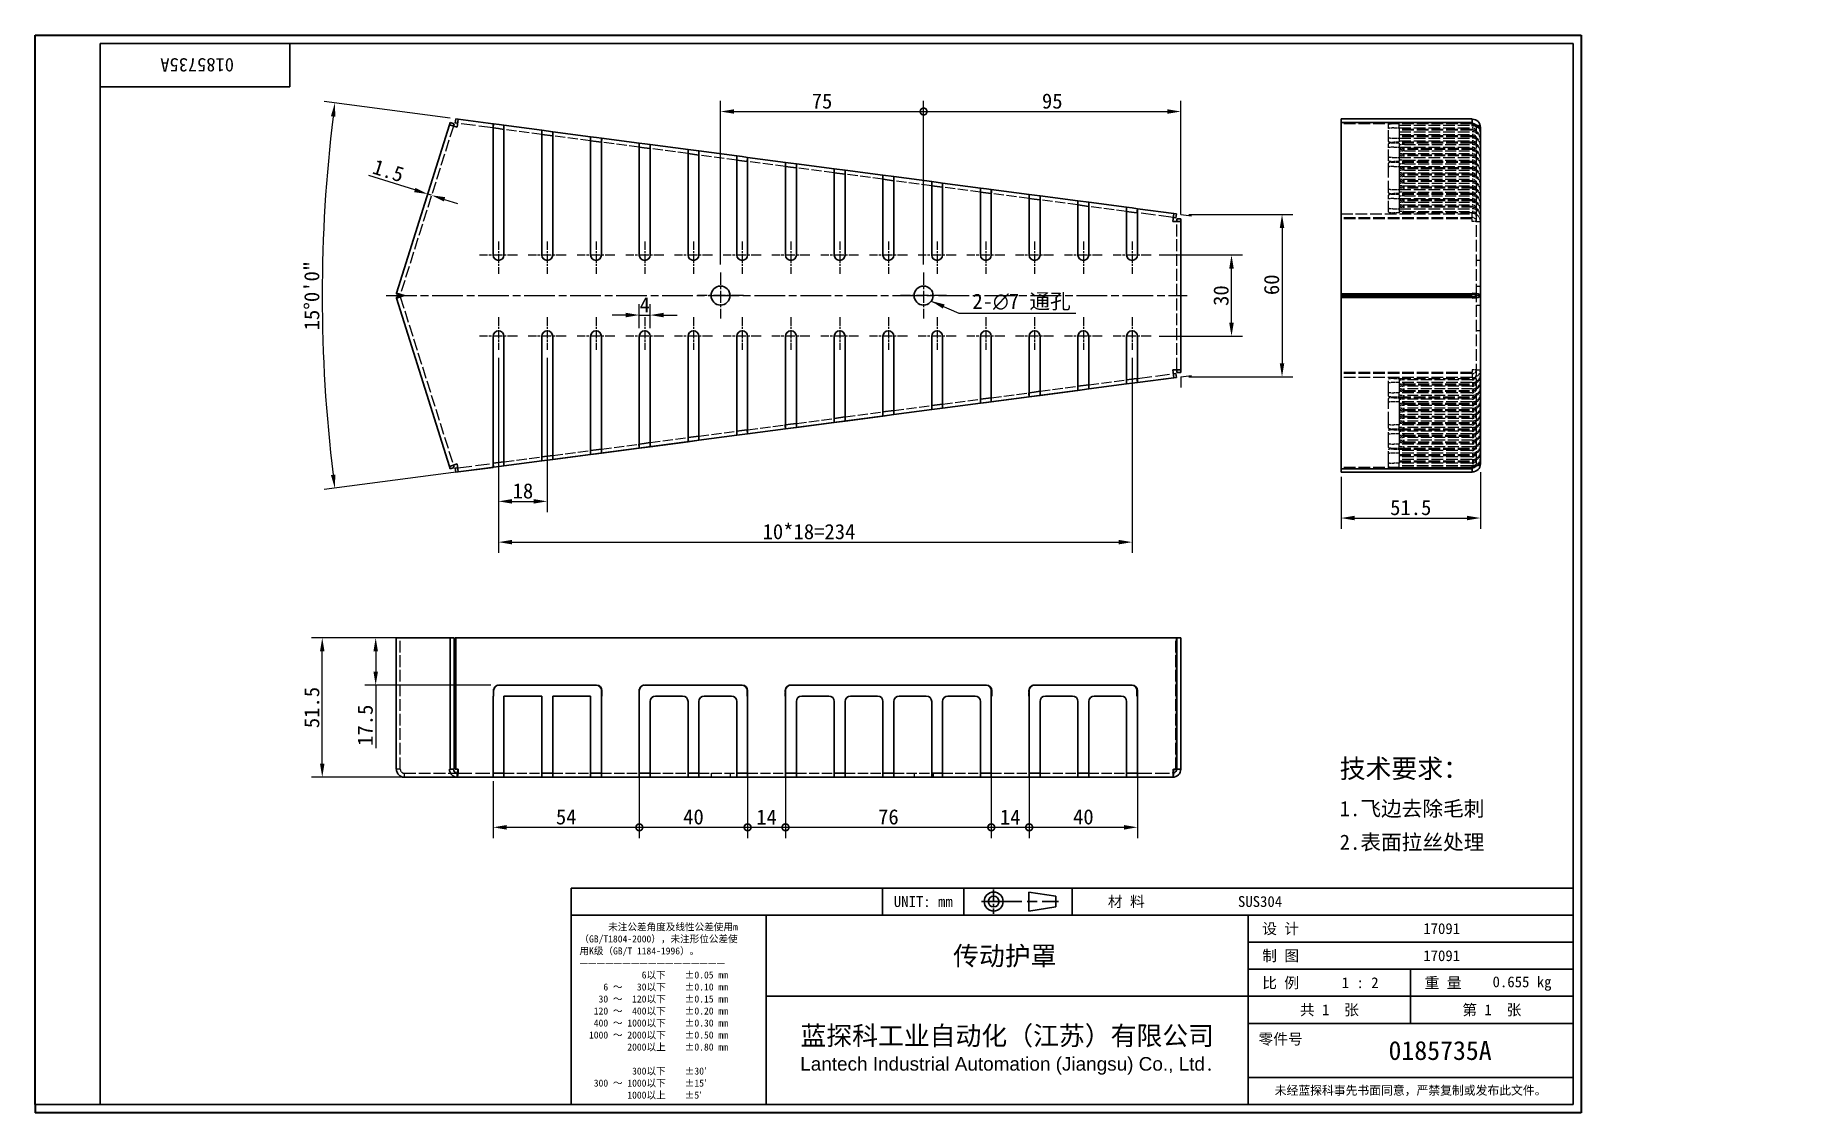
# Model space of a CAD drawing. Header units: millimetres. Extents: x 12 to 663, y 11 to 409.
import ezdxf
from ezdxf.enums import TextEntityAlignment as Align

# ---------------------------------------------------------------- set-up
doc = ezdxf.new("R2010")
doc.units = ezdxf.units.MM
doc.header["$LTSCALE"] = 2
doc.linetypes.add('CHAIN', pattern=[0.3543, 0.2362, -0.0295, 0.0591, -0.0295])
doc.linetypes.add('DASHED', pattern=[0.2067, 0.1654, -0.0413])
for name, color, linetype, lineweight in [('1', 7, 'Continuous', 18), ('可见 (ISO)', 7, 'Continuous', 25), ('图框 (ISO)', 7, 'Continuous', 35), ('标题 (ISO)', 7, 'Continuous', 25)]:
    doc.layers.add(name, color=color, linetype=linetype, lineweight=lineweight)
for name, color, linetype, lineweight, true_color in [('中心标记 (ISO)', 1, 'CHAIN', 18, 0xff0000), ('中心线 (ISO)', 1, 'CHAIN', 18, 0xff0000), ('尺寸 (ISO)', 7, 'Continuous', 18, 0x008000), ('符号 (ISO)', 7, 'Continuous', 18, 0x008000), ('隐藏 (ISO)', 5, 'DASHED', 18, 0x0000ff)]:
    doc.layers.add(name, color=color, linetype=linetype, lineweight=lineweight, true_color=true_color)
doc.styles.add('文本样式164', font='SimSun.ttf')
doc.styles.add('文本样式165', font='SimSun.ttf')
doc.styles.add('文本样式74', font='SimSun.ttf')
doc.styles.add('最新国标', font='simfang.ttf')
doc.styles.add('注释文本 (ISO)', font='simfang.ttf')
doc.dimstyles.new('默认 (GB)', dxfattribs={"dimscale": 2, "dimtxt": 2.8, "dimasz": 2.5, "dimexe": 2, "dimexo": 1.5, "dimgap": 0.5, "dimtad": 1, "dimtoh": 1, "dimdsep": 46, "dimtxsty": '最新国标', "dimcen": 0.09, "dimdle": 10, "dimclrd": 256, "dimclre": 256, "dimclrt": 256, "dimaunit": 1, "dimadec": 3, "dimazin": 2, "dimtfac": 0.535714, "dimtdec": 3, "dimtmove": 0, "dimatfit": 3, "dimfxl": 0, "dimtolj": 1, "dimlwd": -1, "dimlwe": -1, "dimarcsym": 0})
doc.dimstyles.new('默认 (GB)$7', dxfattribs={"dimscale": 2, "dimtxt": 2.8, "dimasz": 2.5, "dimexe": 2, "dimexo": 1.5, "dimgap": 0.5, "dimtad": 1, "dimtoh": 1, "dimdsep": 46, "dimtxsty": '最新国标', "dimcen": 0.09, "dimdle": 10, "dimclrd": 256, "dimclre": 256, "dimclrt": 256, "dimaunit": 1, "dimadec": 3, "dimazin": 2, "dimtfac": 0.535714, "dimtdec": 3, "dimtmove": 0, "dimatfit": 3, "dimfxl": 0, "dimtolj": 1, "dimlwd": -1, "dimlwe": -1, "dimarcsym": 0})

msp = doc.modelspace()

# ---------------------------------------------------------------- texts
at = {"layer": '符号 (ISO)'}
for s, insert, char_height, width, attachment_point, line_spacing_factor, style in [('2-\\fAIGDT|b0|i0;{\\H5.6000;n}\\fFangSong|b0|i0;{\\H5.6000;7 通孔}', (358.139, 307.331), 5.6, 40.20828, 7, 0.49, '最新国标'), ('{\\H1.75x;技术要求：\\P\\H0.8x;1.飞边去除毛刺\\P2.表面拉丝处理}', (493.805, 124.583), 4, 99.61517, 4, 1.32748, '注释文本 (ISO)')]:
    msp.add_mtext(s, dxfattribs=dict(at, insert=insert, char_height=char_height, width=width, attachment_point=attachment_point, line_spacing_factor=line_spacing_factor, style=style))

# ---------------------------------------------------------------- blocks, each defined once
blk = doc.blocks.new('图框 最新国标')
at = {"layer": '图框 (ISO)'}
for p, q in [((6, 7), (6, 204.5)), ((6, 204.5), (291.5, 204.5)), ((291.5, 204.5), (291.5, 5.5)), ((6, 7), (6, 5.5)), ((6, 7), (6, 5.5)), ((291.5, 5.5), (6, 5.5))]:
    blk.add_line(p, q, dxfattribs=at)
at = {"layer": '图框 (ISO)', "color": 7, "linetype": 'Continuous', "lineweight": 25}
for p, q in [((18, 203), (290, 203)), ((18, 7), (18, 203)), ((18, 203), (290, 203)), ((53, 203), (53, 195)), ((290, 203), (290, 7)), ((290, 203), (290, 7)), ((53, 195), (18, 195)), ((290, 7), (6, 7)), ((290, 7), (18, 7))]:
    blk.add_line(p, q, dxfattribs=at)
at = {"layer": '图框 (ISO)', "style": '文本样式74'}
blk.add_attdef('零件代号_001', (42.7, 200.25), '', height=2.5, rotation=180, dxfattribs=at)
blk = doc.blocks.new('标题栏 最新国标')
at = {"layer": '标题 (ISO)'}
for p, q in [((381.98, -183.84), (196.98, -183.84)), ((196.98, -183.84), (196.98, -223.84)), ((254.48, -183.84), (254.48, -188.84)), ((269.48, -183.84), (269.48, -188.84)), ((281.48, -188.09), (281.48, -184.59)), ((281.48, -184.59), (286.48, -185.34)), ((286.48, -185.34), (286.48, -187.34)), ((289.48, -183.84), (289.48, -188.84)), ((381.98, -223.84), (381.98, -183.84)), ((383.48, -183.84), (383.48, -225.34)), ((286.48, -187.34), (281.48, -188.09)), ((196.98, -188.84), (381.98, -188.84)), ((232.98, -188.84), (232.98, -223.84)), ((321.98, -188.84), (321.98, -223.84)), ((321.98, -193.84), (381.98, -193.84)), ((321.98, -198.84), (381.98, -198.84)), ((351.98, -198.84), (351.98, -208.84)), ((321.98, -203.84), (232.98, -203.84)), ((321.98, -203.84), (381.98, -203.84)), ((321.98, -208.84), (381.98, -208.84)), ((321.98, -218.84), (381.98, -218.84)), ((196.98, -223.84), (381.98, -223.84)), ((383.48, -225.34), (196.98, -225.34))]:
    blk.add_line(p, q, dxfattribs=at)
at = {"layer": '标题 (ISO)', "linetype": 'CHAIN', "ltscale": 5.000333}
blk.add_line((274.98, -184.09), (274.98, -188.59), dxfattribs=at)
at = {"layer": '标题 (ISO)', "linetype": 'CHAIN', "ltscale": 15.834605}
blk.add_line((272.73, -186.34), (286.98, -186.34), dxfattribs=at)
at = {"layer": '标题 (ISO)'}
for radius in [1.75, 1]:
    blk.add_circle((274.98, -186.34), radius, dxfattribs=at)
at = {"layer": '1', "style": '文本样式164'}
for s, p in [('UNIT: mm', (261.98, -186.34)), ('材 料', (299.48, -186.34)), ('设 计', (327.98, -191.34)), ('制 图', (327.98, -196.34)), ('比 例', (327.98, -201.34)), ('重 量', (357.98, -201.34)), ('第 1  张', (366.98, -206.34)), ('共 1  张', (336.98, -206.34))]:
    blk.add_text(s, height=2, dxfattribs=at).set_placement(p, align=Align.MIDDLE_CENTER)
at = {"layer": '标题 (ISO)', "style": '注释文本 (ISO)'}
for s, insert, char_height, attachment_point, line_spacing_factor in [('\\fSimSun|b0|i0;{\\H1.3000;      未注公差角度及线性公差使用m\\P}\\fSimSun|b0|i0;{\\H1.3000;（GB/T1804-2000），未注形位公差使\\P}\\fSimSun|b0|i0;{\\H1.3000;用K级（GB/T 1184-1996）。\\P}\\fSimSun|b0|i0;{\\H1.3000;—————————————————\\P}\\fSimSun|b0|i0;{\\H1.3000;             6以下    ±0.05 mm\\P}\\fSimSun|b0|i0;{\\H1.3000;     6 ～   30以下    ±0.10 mm\\P}\\fSimSun|b0|i0;{\\H1.3000;    30 ～  120以下    ±0.15 mm\\P}\\fSimSun|b0|i0;{\\H1.3000;   120 ～  400以下    ±0.20 mm\\P}\\fSimSun|b0|i0;{\\H1.3000;   400 ～ 1000以下    ±0.30 mm\\P}\\fSimSun|b0|i0;{\\H1.3000;  1000 ～ 2000以下    ±0.50 mm\\P}\\fSimSun|b0|i0;{\\H1.3000;          2000以上    ±0.80 mm\\P}\\fSimSun|b0|i0;{\\H1.3000;\\P}\\fSimSun|b0|i0;{\\H1.3000;           300以下    ±30′\\P}\\fSimSun|b0|i0;{\\H1.3000;   300 ～ 1000以下    ±15′\\P}\\fSimSun|b0|i0;{\\H1.3000;          1000以上    ±5′}', (198.48, -206.63), 1.3, 4, 1.023913), ('{\\fMicrosoft YaHei|b0|i0|c134|p34;\\H1.75x;蓝探科工业自动化（江苏）有限公司\\P\\fArial|b0|i0|c0|p34;\\H0.71429x;Lantech Industrial Automation (Jiangsu) Co., Ltd\\fFangSong|b0|i0|c134|p49;.\\H1.15195x; }', (277.48, -213.84), 2, 5, 0.978695)]:
    blk.add_mtext(s, dxfattribs=dict(at, insert=insert, char_height=char_height, attachment_point=attachment_point, line_spacing_factor=line_spacing_factor))
at = {"layer": '标题 (ISO)', "attachment_point": 5, "style": '注释文本 (ISO)'}
for s, insert, char_height in [('\\fFangSong|b0|i0;零件号', (327.98, -211.84), 2), ('\\fSimSun|b0|i0;{\\H1.6000;未经蓝探科事先书面同意，严禁复制或发布此文件。}', (351.98, -221.34), 1.6)]:
    blk.add_mtext(s, dxfattribs=dict(at, insert=insert, char_height=char_height))
at = {"layer": '标题 (ISO)'}
for tag, p, height, style in [('材料_001', (320.09, -187.33), 2, '注释文本 (ISO)'), ('设计人_001', (354.32, -192.33), 2, '注释文本 (ISO)'), ('库存编号_001', (267.49, -198.12), 3.5, '文本样式165'), ('设计人_001', (354.32, -197.33), 2, '注释文本 (ISO)'), ('视图比例_001', (339.26, -202.33), 2, '注释文本 (ISO)'), ('质量\\P3;_001', (367.12, -202.16), 2, '注释文本 (ISO)'), ('零件代号_001', (347.9, -215.59), 3.5, '文本样式165')]:
    blk.add_attdef(tag, p, '', height=height, dxfattribs=dict(at, style=style))
blk = doc.blocks.new('*D5')
at = {"layer": 'Defpoints', "color": 0, "transparency": 16777216}
for p in [(168.26, 377.96), (118.51, 336.6), (662.99, 312.83), (432.51, 282.49)]:
    blk.add_point(p, dxfattribs=at)
at = {"layer": '尺寸 (ISO)', "color": 116, "true_color": 0x00803f, "transparency": 16777216}
for p, q in [((165.28, 378.35), (118.69, 384.49)), ((429.54, 282.09), (118.69, 241.17))]:
    blk.add_line(p, q, dxfattribs=at)
blk.add_arc((662.99, 312.83), 545, 173.02565, 186.97435, dxfattribs=at)
for points in [[(121.2, 379.11), (122.85, 378.9), (122.66, 383.97)], [(122.85, 246.76), (121.2, 246.55), (122.66, 241.69)]]:
    blk.add_solid(points, dxfattribs=at)
at = {"layer": '尺寸 (ISO)', "transparency": 16777216, "insert": (114.16, 312.83), "char_height": 5.6, "attachment_point": 5, "rotation": 90, "style": '最新国标'}
blk.add_mtext('\\A1;15°0\'0"', dxfattribs=at)
blk = doc.blocks.new('*D6')
at = {"layer": 'Defpoints', "color": 0, "transparency": 16777216}
for p in [(183.12, 292.83), (417.12, 292.83), (417.12, 221.77)]:
    blk.add_point(p, dxfattribs=at)
at = {"layer": '尺寸 (ISO)', "color": 116, "true_color": 0x00803f, "transparency": 16777216}
for p, q in [((183.12, 289.83), (183.12, 217.77)), ((417.12, 289.83), (417.12, 217.77)), ((188.12, 221.77), (412.12, 221.77))]:
    blk.add_line(p, q, dxfattribs=at)
for points in [[(188.12, 222.61), (188.12, 220.94), (183.12, 221.77)], [(412.12, 222.61), (412.12, 220.94), (417.12, 221.77)]]:
    blk.add_solid(points, dxfattribs=at)
at = {"layer": '尺寸 (ISO)', "transparency": 16777216, "insert": (297.78, 225.61), "char_height": 5.6, "attachment_point": 5, "style": '最新国标'}
blk.add_mtext('\\A1;\\fFangSong|b0|i0;10*18=234', dxfattribs=at)
blk = doc.blocks.new('*D7')
at = {"layer": 'Defpoints', "color": 0, "transparency": 16777216}
for p in [(239.12, 305.64), (235.12, 297.83), (239.12, 297.83)]:
    blk.add_point(p, dxfattribs=at)
at = {"layer": '尺寸 (ISO)', "color": 116, "true_color": 0x00803f, "transparency": 16777216}
for p, q in [((235.12, 300.83), (235.12, 309.64)), ((239.12, 300.83), (239.12, 309.64)), ((230.12, 305.64), (225.12, 305.64)), ((235.12, 305.64), (239.12, 305.64)), ((244.12, 305.64), (249.12, 305.64))]:
    blk.add_line(p, q, dxfattribs=at)
for points in [[(230.12, 306.48), (230.12, 304.81), (235.12, 305.64)], [(244.12, 306.48), (244.12, 304.81), (239.12, 305.64)]]:
    blk.add_solid(points, dxfattribs=at)
at = {"layer": '尺寸 (ISO)', "transparency": 16777216, "insert": (237.12, 309.44), "char_height": 5.6, "attachment_point": 5, "style": '最新国标'}
blk.add_mtext('\\A1;4', dxfattribs=at)
blk = doc.blocks.new('*D8')
at = {"layer": 'Defpoints', "color": 0, "transparency": 16777216}
for p in [(435.12, 342.83), (435.12, 282.83), (472.51, 282.83)]:
    blk.add_point(p, dxfattribs=at)
at = {"layer": '尺寸 (ISO)', "color": 116, "true_color": 0x00803f, "transparency": 16777216}
for p, q in [((438.12, 342.83), (476.51, 342.83)), ((472.51, 337.83), (472.51, 287.83)), ((438.12, 282.83), (476.51, 282.83))]:
    blk.add_line(p, q, dxfattribs=at)
for points in [[(471.67, 337.83), (473.34, 337.83), (472.51, 342.83)], [(471.67, 287.83), (473.34, 287.83), (472.51, 282.83)]]:
    blk.add_solid(points, dxfattribs=at)
at = {"layer": '尺寸 (ISO)', "transparency": 16777216, "insert": (468.67, 316.83), "char_height": 5.6, "attachment_point": 5, "rotation": 90, "style": '最新国标'}
blk.add_mtext('\\A1;60', dxfattribs=at)
blk = doc.blocks.new('*D9')
at = {"layer": 'Defpoints', "color": 0, "transparency": 16777216}
for p in [(494.3, 248.88), (545.8, 250.67), (545.8, 230.67)]:
    blk.add_point(p, dxfattribs=at)
at = {"layer": '尺寸 (ISO)', "color": 116, "true_color": 0x00803f, "transparency": 16777216}
for p, q in [((545.8, 247.67), (545.8, 226.67)), ((494.3, 245.88), (494.3, 226.67)), ((499.3, 230.67), (540.8, 230.67))]:
    blk.add_line(p, q, dxfattribs=at)
for points in [[(499.3, 231.5), (499.3, 229.84), (494.3, 230.67)], [(540.8, 231.5), (540.8, 229.84), (545.8, 230.67)]]:
    blk.add_solid(points, dxfattribs=at)
at = {"layer": '尺寸 (ISO)', "transparency": 16777216, "insert": (520.05, 234.52), "char_height": 5.6, "attachment_point": 5, "style": '最新国标'}
blk.add_mtext('\\A1;51.5', dxfattribs=at)
blk = doc.blocks.new('*D10')
at = {"layer": 'Defpoints', "color": 0, "transparency": 16777216}
for p in [(118.01, 186.43), (167.33, 186.43), (239.12, 134.93)]:
    blk.add_point(p, dxfattribs=at)
at = {"layer": '尺寸 (ISO)', "color": 116, "true_color": 0x00803f, "transparency": 16777216}
for p, q in [((164.33, 186.43), (114.01, 186.43)), ((118.01, 139.93), (118.01, 181.43)), ((236.12, 134.93), (114.01, 134.93))]:
    blk.add_line(p, q, dxfattribs=at)
for points in [[(117.18, 181.43), (118.84, 181.43), (118.01, 186.43)], [(117.18, 139.93), (118.84, 139.93), (118.01, 134.93)]]:
    blk.add_solid(points, dxfattribs=at)
at = {"layer": '尺寸 (ISO)', "transparency": 16777216, "insert": (114.16, 160.68), "char_height": 5.6, "attachment_point": 5, "rotation": 90, "style": '最新国标'}
blk.add_mtext('\\A1;51.5', dxfattribs=at)
blk = doc.blocks.new('*D11')
at = {"layer": 'Defpoints', "color": 0, "transparency": 16777216}
for p in [(167.33, 186.43), (137.75, 168.93), (183.3, 168.93)]:
    blk.add_point(p, dxfattribs=at)
at = {"layer": '尺寸 (ISO)', "color": 116, "true_color": 0x00803f, "transparency": 16777216}
for p, q in [((164.33, 186.43), (133.75, 186.43)), ((137.75, 181.43), (137.75, 173.93)), ((180.3, 168.93), (133.75, 168.93)), ((137.75, 168.93), (137.75, 145.66))]:
    blk.add_line(p, q, dxfattribs=at)
for points in [[(136.91, 181.43), (138.58, 181.43), (137.75, 186.43)], [(136.91, 173.93), (138.58, 173.93), (137.75, 168.93)]]:
    blk.add_solid(points, dxfattribs=at)
at = {"layer": '尺寸 (ISO)', "transparency": 16777216, "insert": (133.9, 154.13), "char_height": 5.6, "attachment_point": 5, "rotation": 90, "style": '最新国标'}
blk.add_mtext('\\A1;17.5', dxfattribs=at)
blk = doc.blocks.new('_DotSmall')
at = {"color": 0, "linetype": 'ByBlock', "const_width": 0.5}
blk.add_lwpolyline([(-0.0625, 0, 1), (0.0625, 0, 1)], format="xyb", close=True, dxfattribs=at)
blk = doc.blocks.new('*D12')
at = {"layer": 'Defpoints', "color": 0, "transparency": 16777216}
for p in [(235.12, 137.93), (181.12, 136.43), (235.12, 116.43)]:
    blk.add_point(p, dxfattribs=at)
at = {"layer": '尺寸 (ISO)', "color": 116, "true_color": 0x00803f, "transparency": 16777216}
for p, q in [((181.12, 133.43), (181.12, 112.43)), ((235.12, 134.93), (235.12, 112.43)), ((186.12, 116.43), (235.12, 116.43))]:
    blk.add_line(p, q, dxfattribs=at)
blk.add_solid([(186.12, 117.26), (186.12, 115.59), (181.12, 116.43)], dxfattribs=at)
at = {"layer": '尺寸 (ISO)', "color": 116, "true_color": 0x00803f, "transparency": 16777216, "xscale": 5, "yscale": 5, "zscale": 5}
blk.add_blockref('_DotSmall', (235.12, 116.43), dxfattribs=at)
at = {"layer": '尺寸 (ISO)', "transparency": 16777216, "insert": (208.12, 120.26), "char_height": 5.6, "attachment_point": 5, "style": '最新国标'}
blk.add_mtext('\\A1;54', dxfattribs=at)
blk = doc.blocks.new('*D14')
at = {"layer": 'Defpoints', "color": 0, "transparency": 16777216}
for p in [(235.12, 137.93), (275.12, 137.93), (275.12, 116.43)]:
    blk.add_point(p, dxfattribs=at)
at = {"layer": '尺寸 (ISO)', "color": 116, "true_color": 0x00803f, "transparency": 16777216}
for p, q in [((235.12, 134.93), (235.12, 112.43)), ((275.12, 134.93), (275.12, 112.43)), ((235.12, 116.43), (275.12, 116.43))]:
    blk.add_line(p, q, dxfattribs=at)
at = {"layer": '尺寸 (ISO)', "color": 116, "true_color": 0x00803f, "transparency": 16777216, "xscale": 5, "yscale": 5, "zscale": 5, "rotation": 180}
blk.add_blockref('_DotSmall', (235.12, 116.43), dxfattribs=at)
at = {"layer": '尺寸 (ISO)', "color": 116, "true_color": 0x00803f, "transparency": 16777216, "xscale": 5, "yscale": 5, "zscale": 5}
blk.add_blockref('_DotSmall', (275.12, 116.43), dxfattribs=at)
at = {"layer": '尺寸 (ISO)', "transparency": 16777216, "insert": (255.12, 120.26), "char_height": 5.6, "attachment_point": 5, "style": '最新国标'}
blk.add_mtext('\\A1;40', dxfattribs=at)
blk = doc.blocks.new('*D15')
at = {"layer": 'Defpoints', "color": 0, "transparency": 16777216}
for p in [(289.12, 137.93), (365.12, 137.93), (365.12, 116.43)]:
    blk.add_point(p, dxfattribs=at)
at = {"layer": '尺寸 (ISO)', "color": 116, "true_color": 0x00803f, "transparency": 16777216}
for p, q in [((289.12, 134.93), (289.12, 112.43)), ((365.12, 134.93), (365.12, 112.43)), ((289.12, 116.43), (365.12, 116.43))]:
    blk.add_line(p, q, dxfattribs=at)
at = {"layer": '尺寸 (ISO)', "color": 116, "true_color": 0x00803f, "transparency": 16777216, "xscale": 5, "yscale": 5, "zscale": 5, "rotation": 180}
blk.add_blockref('_DotSmall', (289.12, 116.43), dxfattribs=at)
at = {"layer": '尺寸 (ISO)', "color": 116, "true_color": 0x00803f, "transparency": 16777216, "xscale": 5, "yscale": 5, "zscale": 5}
blk.add_blockref('_DotSmall', (365.12, 116.43), dxfattribs=at)
at = {"layer": '尺寸 (ISO)', "transparency": 16777216, "insert": (327.12, 120.26), "char_height": 5.6, "attachment_point": 5, "style": '最新国标'}
blk.add_mtext('\\A1;76', dxfattribs=at)
blk = doc.blocks.new('*D16')
at = {"layer": 'Defpoints', "color": 0, "transparency": 16777216}
for p in [(275.12, 137.93), (289.12, 137.93), (289.12, 116.43)]:
    blk.add_point(p, dxfattribs=at)
at = {"layer": '尺寸 (ISO)', "color": 116, "true_color": 0x00803f, "transparency": 16777216}
for p, q in [((275.12, 134.93), (275.12, 112.43)), ((289.12, 134.93), (289.12, 112.43)), ((275.12, 116.43), (289.12, 116.43))]:
    blk.add_line(p, q, dxfattribs=at)
at = {"layer": '尺寸 (ISO)', "color": 116, "true_color": 0x00803f, "transparency": 16777216, "xscale": 5, "yscale": 5, "zscale": 5}
blk.add_blockref('_DotSmall', (275.12, 116.43), dxfattribs=at)
at = {"layer": '尺寸 (ISO)', "color": 116, "true_color": 0x00803f, "transparency": 16777216, "xscale": 5, "yscale": 5, "zscale": 5, "rotation": 180}
blk.add_blockref('_DotSmall', (289.12, 116.43), dxfattribs=at)
at = {"layer": '尺寸 (ISO)', "transparency": 16777216, "insert": (282.12, 120.23), "char_height": 5.6, "attachment_point": 5, "style": '最新国标'}
blk.add_mtext('\\A1;14', dxfattribs=at)
blk = doc.blocks.new('*D17')
at = {"layer": 'Defpoints', "color": 0, "transparency": 16777216}
for p in [(365.12, 137.93), (379.12, 137.93), (379.12, 116.43)]:
    blk.add_point(p, dxfattribs=at)
at = {"layer": '尺寸 (ISO)', "color": 116, "true_color": 0x00803f, "transparency": 16777216}
for p, q in [((365.12, 134.93), (365.12, 112.43)), ((379.12, 134.93), (379.12, 112.43)), ((365.12, 116.43), (379.12, 116.43))]:
    blk.add_line(p, q, dxfattribs=at)
at = {"layer": '尺寸 (ISO)', "color": 116, "true_color": 0x00803f, "transparency": 16777216, "xscale": 5, "yscale": 5, "zscale": 5}
blk.add_blockref('_DotSmall', (365.12, 116.43), dxfattribs=at)
at = {"layer": '尺寸 (ISO)', "color": 116, "true_color": 0x00803f, "transparency": 16777216, "xscale": 5, "yscale": 5, "zscale": 5, "rotation": 180}
blk.add_blockref('_DotSmall', (379.12, 116.43), dxfattribs=at)
at = {"layer": '尺寸 (ISO)', "transparency": 16777216, "insert": (372.12, 120.23), "char_height": 5.6, "attachment_point": 5, "style": '最新国标'}
blk.add_mtext('\\A1;14', dxfattribs=at)
blk = doc.blocks.new('*D18')
at = {"layer": 'Defpoints', "color": 0, "transparency": 16777216}
for p in [(379.12, 137.93), (419.12, 137.93), (419.12, 116.43)]:
    blk.add_point(p, dxfattribs=at)
at = {"layer": '尺寸 (ISO)', "color": 116, "true_color": 0x00803f, "transparency": 16777216}
for p, q in [((379.12, 134.93), (379.12, 112.43)), ((419.12, 134.93), (419.12, 112.43)), ((379.12, 116.43), (414.12, 116.43))]:
    blk.add_line(p, q, dxfattribs=at)
blk.add_solid([(414.12, 117.26), (414.12, 115.59), (419.12, 116.43)], dxfattribs=at)
at = {"layer": '尺寸 (ISO)', "color": 116, "true_color": 0x00803f, "transparency": 16777216, "xscale": 5, "yscale": 5, "zscale": 5, "rotation": 180}
blk.add_blockref('_DotSmall', (379.12, 116.43), dxfattribs=at)
at = {"layer": '尺寸 (ISO)', "transparency": 16777216, "insert": (399.12, 120.26), "char_height": 5.6, "attachment_point": 5, "style": '最新国标'}
blk.add_mtext('\\A1;40', dxfattribs=at)
blk = doc.blocks.new('*D19')
at = {"layer": 'Defpoints', "color": 0, "transparency": 16777216}
for p in [(183.12, 292.83), (201.12, 292.83), (201.12, 236.83)]:
    blk.add_point(p, dxfattribs=at)
at = {"layer": '尺寸 (ISO)', "color": 116, "true_color": 0x00803f, "transparency": 16777216}
for p, q in [((183.12, 289.83), (183.12, 232.83)), ((201.12, 289.83), (201.12, 232.83)), ((188.12, 236.83), (196.12, 236.83))]:
    blk.add_line(p, q, dxfattribs=at)
for points in [[(188.12, 237.66), (188.12, 236), (183.12, 236.83)], [(196.12, 237.66), (196.12, 236), (201.12, 236.83)]]:
    blk.add_solid(points, dxfattribs=at)
at = {"layer": '尺寸 (ISO)', "transparency": 16777216, "insert": (192.12, 240.66), "char_height": 5.6, "attachment_point": 5, "style": '最新国标'}
blk.add_mtext('\\A1;18', dxfattribs=at)
blk = doc.blocks.new('*D20')
at = {"layer": 'Defpoints', "color": 0, "transparency": 16777216}
for p in [(340.12, 380.83), (265.12, 321.33), (340.12, 321.33)]:
    blk.add_point(p, dxfattribs=at)
at = {"layer": '尺寸 (ISO)', "color": 116, "true_color": 0x00803f, "transparency": 16777216}
for p, q in [((265.12, 324.33), (265.12, 384.83)), ((340.12, 324.33), (340.12, 384.83)), ((270.12, 380.83), (340.12, 380.83))]:
    blk.add_line(p, q, dxfattribs=at)
blk.add_solid([(270.12, 381.66), (270.12, 380), (265.12, 380.83)], dxfattribs=at)
at = {"layer": '尺寸 (ISO)', "color": 116, "true_color": 0x00803f, "transparency": 16777216, "xscale": 5, "yscale": 5, "zscale": 5}
blk.add_blockref('_DotSmall', (340.12, 380.83), dxfattribs=at)
at = {"layer": '尺寸 (ISO)', "transparency": 16777216, "insert": (302.6, 384.66), "char_height": 5.6, "attachment_point": 5, "style": '最新国标'}
blk.add_mtext('\\A1;75', dxfattribs=at)
blk = doc.blocks.new('*D21')
at = {"layer": 'Defpoints', "color": 0, "transparency": 16777216}
for p in [(435.12, 380.83), (435.12, 340.2), (340.12, 321.33)]:
    blk.add_point(p, dxfattribs=at)
at = {"layer": '尺寸 (ISO)', "color": 116, "true_color": 0x00803f, "transparency": 16777216}
for p, q in [((340.12, 324.33), (340.12, 384.83)), ((435.12, 343.2), (435.12, 384.83)), ((340.12, 380.83), (430.12, 380.83))]:
    blk.add_line(p, q, dxfattribs=at)
blk.add_solid([(430.12, 381.66), (430.12, 380), (435.12, 380.83)], dxfattribs=at)
at = {"layer": '尺寸 (ISO)', "color": 116, "true_color": 0x00803f, "transparency": 16777216, "xscale": 5, "yscale": 5, "zscale": 5, "rotation": 180}
blk.add_blockref('_DotSmall', (340.12, 380.83), dxfattribs=at)
at = {"layer": '尺寸 (ISO)', "transparency": 16777216, "insert": (387.64, 384.66), "char_height": 5.6, "attachment_point": 5, "style": '最新国标'}
blk.add_mtext('\\A1;95', dxfattribs=at)
blk = doc.blocks.new('*D22')
at = {"layer": 'Defpoints', "color": 0, "transparency": 16777216}
for p in [(424.12, 327.83), (453.85, 327.83), (424.12, 297.83)]:
    blk.add_point(p, dxfattribs=at)
at = {"layer": '尺寸 (ISO)', "color": 116, "true_color": 0x00803f, "transparency": 16777216}
for p, q in [((427.12, 327.83), (457.85, 327.83)), ((453.85, 302.83), (453.85, 322.83)), ((427.12, 297.83), (457.85, 297.83))]:
    blk.add_line(p, q, dxfattribs=at)
for points in [[(453.01, 322.83), (454.68, 322.83), (453.85, 327.83)], [(453.01, 302.83), (454.68, 302.83), (453.85, 297.83)]]:
    blk.add_solid(points, dxfattribs=at)
at = {"layer": '尺寸 (ISO)', "transparency": 16777216, "insert": (450.01, 312.83), "char_height": 5.6, "attachment_point": 5, "rotation": 90, "style": '最新国标'}
blk.add_mtext('\\A1;30', dxfattribs=at)
blk = doc.blocks.new('*D23')
at = {"layer": 'Defpoints', "color": 0, "transparency": 16777216}
for p in [(156.95, 350.34), (156.95, 350.34), (158.38, 349.89)]:
    blk.add_point(p, dxfattribs=at)
at = {"layer": '尺寸 (ISO)', "color": 116, "true_color": 0x00803f, "transparency": 16777216}
for p, q in [((152.18, 351.85), (135.16, 357.22)), ((158.38, 349.89), (156.95, 350.34)), ((163.15, 348.39), (167.92, 346.89))]:
    blk.add_line(p, q, dxfattribs=at)
for points in [[(152.43, 352.64), (151.93, 351.05), (156.95, 350.34)], [(163.4, 349.18), (162.9, 347.6), (158.38, 349.89)]]:
    blk.add_solid(points, dxfattribs=at)
at = {"layer": '尺寸 (ISO)', "transparency": 16777216, "insert": (142.44, 358.95), "char_height": 5.6, "attachment_point": 5, "rotation": 342.5, "style": '最新国标'}
blk.add_mtext('\\A1;1.5', dxfattribs=at)

# ---------------------------------------------------------------- dimensions: what is measured, and where the dimension line sits
at = {"layer": '尺寸 (ISO)', "color": 116, "true_color": 0x00803f}
dim = msp.add_angular_dim_3p(base=(118.512, 336.601), center=(662.993, 312.828), p1=(168.256, 377.962), p2=(432.512, 282.485), dimstyle='默认 (GB)', override={"dimgap": 0.5, "dimtoh": 0, "dimtol": 0, "dimlim": 0, "dimtp": 0, "dimtm": 0, "dimtdec": 2}, dxfattribs=at)
dim.commit()
dim.dimension.update_dxf_attribs({"geometry": '*D5', "text_midpoint": (117.994, 312.828), "dimtype": 165})
for base, p1, p2, angle, override, picture, middle in [((340.12, 380.828), (265.12, 321.328), (340.12, 321.328), 180, {"dimgap": 0.5, "dimtoh": 0, "dimdec": 2, "dimblk2": 'DotSmall', "dimsah": 1, "dimdle": 0, "dimtol": 0, "dimlim": 0, "dimtp": 0, "dimtm": 0, "dimtdec": 3, "dimtofl": 0, "dimatfit": 1}, '*D20', (302.6, 380.828)), ((435.12, 380.828), (340.12, 321.328), (435.12, 340.198), 180, {"dimgap": 0.5, "dimtoh": 0, "dimdec": 2, "dimblk1": 'DotSmall', "dimsah": 1, "dimdle": 0, "dimtol": 0, "dimlim": 0, "dimtp": 0, "dimtm": 0, "dimtdec": 3, "dimtofl": 0, "dimatfit": 1}, '*D21', (387.64, 380.828)), ((156.949, 350.345), (158.379, 349.894), (156.949, 350.345), 162.5, {"dimgap": 0.5, "dimtoh": 0, "dimdec": 2, "dimse1": 1, "dimse2": 1, "dimtol": 0, "dimlim": 0, "dimtp": 0, "dimtm": 0, "dimtdec": 3, "dimtofl": 1, "dimatfit": 1}, '*D23', (141.285, 355.284)), ((472.506, 282.828), (435.12, 342.828), (435.12, 282.828), 90, {"dimgap": 0.5, "dimtoh": 0, "dimdec": 2, "dimtol": 0, "dimlim": 0, "dimtp": 0, "dimtm": 0, "dimtdec": 3, "dimtofl": 0, "dimatfit": 1}, '*D8', (472.506, 316.828)), ((453.846, 327.828), (424.12, 297.828), (424.12, 327.828), 90, {"dimgap": 0.5, "dimtoh": 0, "dimdec": 2, "dimtol": 0, "dimlim": 0, "dimtp": 0, "dimtm": 0, "dimtdec": 3, "dimtofl": 0, "dimatfit": 1}, '*D22', (453.846, 312.828)), ((201.12, 236.828), (183.12, 292.828), (201.12, 292.828), 180, {"dimgap": 0.5, "dimtoh": 0, "dimdec": 2, "dimtol": 0, "dimlim": 0, "dimtp": 0, "dimtm": 0, "dimtdec": 3, "dimtofl": 0, "dimatfit": 1}, '*D19', (192.12, 236.828)), ((545.797, 230.669), (494.297, 248.878), (545.797, 250.669), 180, {"dimgap": 0.5, "dimtoh": 0, "dimdec": 2, "dimtol": 0, "dimlim": 0, "dimtp": 0, "dimtm": 0, "dimtdec": 3, "dimtofl": 0, "dimatfit": 1}, '*D9', (520.047, 230.669)), ((118.009, 186.425), (239.12, 134.925), (167.332, 186.425), 90, {"dimgap": 0.5, "dimtoh": 0, "dimdec": 2, "dimsah": 1, "dimtol": 0, "dimlim": 0, "dimtp": 0, "dimtm": 0, "dimtdec": 3, "dimtofl": 0, "dimatfit": 1}, '*D10', (118.009, 160.675)), ((137.748, 168.925), (167.332, 186.425), (183.299, 168.925), 90, {"dimgap": 0.5, "dimtoh": 0, "dimdec": 2, "dimsah": 1, "dimtol": 0, "dimlim": 0, "dimtp": 0, "dimtm": 0, "dimtdec": 3, "dimtofl": 0, "dimatfit": 2}, '*D11', (137.748, 154.129)), ((235.12, 116.425), (181.12, 136.425), (235.12, 137.925), 180, {"dimgap": 0.5, "dimtoh": 0, "dimdec": 2, "dimblk2": 'DotSmall', "dimsah": 1, "dimdle": 0, "dimtol": 0, "dimlim": 0, "dimtp": 0, "dimtm": 0, "dimtdec": 3, "dimtofl": 0, "dimatfit": 1}, '*D12', (208.12, 116.425)), ((275.12, 116.425), (235.12, 137.925), (275.12, 137.925), 180, {"dimgap": 0.5, "dimtoh": 0, "dimdec": 2, "dimblk1": 'DotSmall', "dimblk2": 'DotSmall', "dimsah": 1, "dimdle": 0, "dimtol": 0, "dimlim": 0, "dimtp": 0, "dimtm": 0, "dimtdec": 3, "dimtofl": 0, "dimatfit": 1}, '*D14', (255.12, 116.425)), ((289.12, 116.425), (275.12, 137.925), (289.12, 137.925), 180, {"dimgap": 0.5, "dimtoh": 0, "dimdec": 2, "dimblk1": 'DotSmall', "dimblk2": 'DotSmall', "dimsah": 1, "dimdle": 0, "dimtol": 0, "dimlim": 0, "dimtp": 0, "dimtm": 0, "dimtdec": 3, "dimtofl": 0}, '*D16', (282.12, 116.425)), ((365.12, 116.425), (289.12, 137.925), (365.12, 137.925), 180, {"dimgap": 0.5, "dimtoh": 0, "dimdec": 2, "dimblk1": 'DotSmall', "dimblk2": 'DotSmall', "dimsah": 1, "dimdle": 0, "dimtol": 0, "dimlim": 0, "dimtp": 0, "dimtm": 0, "dimtdec": 3, "dimtofl": 0, "dimatfit": 1}, '*D15', (327.12, 116.425)), ((379.12, 116.425), (365.12, 137.925), (379.12, 137.925), 180, {"dimgap": 0.5, "dimtoh": 0, "dimdec": 2, "dimblk1": 'DotSmall', "dimblk2": 'DotSmall', "dimsah": 1, "dimdle": 0, "dimtol": 0, "dimlim": 0, "dimtp": 0, "dimtm": 0, "dimtdec": 3, "dimtofl": 0}, '*D17', (372.12, 116.425)), ((419.12, 116.425), (379.12, 137.925), (419.12, 137.925), 180, {"dimgap": 0.5, "dimtoh": 0, "dimdec": 2, "dimblk1": 'DotSmall', "dimsah": 1, "dimdle": 0, "dimtol": 0, "dimlim": 0, "dimtp": 0, "dimtm": 0, "dimtdec": 3, "dimtofl": 0, "dimatfit": 1}, '*D18', (399.12, 116.425))]:
    dim = msp.add_linear_dim(base=base, p1=p1, p2=p2, angle=angle, dimstyle='默认 (GB)', override=override, dxfattribs=at)
    dim.commit()
    dim.dimension.update_dxf_attribs({"geometry": picture, "text_midpoint": middle, "dimtype": 160})
dim = msp.add_linear_dim(base=(239.12, 305.644), p1=(235.12, 297.828), p2=(239.12, 297.828), dimstyle='默认 (GB)', override={"dimgap": 0.5, "dimtoh": 0, "dimdec": 2, "dimtol": 0, "dimlim": 0, "dimtp": 0, "dimtm": 0, "dimtdec": 3, "dimtofl": 1, "dimatfit": 1}, dxfattribs=at)
dim.commit()
dim.dimension.update_dxf_attribs({"geometry": '*D7', "text_midpoint": (237.12, 305.644), "dimtype": 160})
dim = msp.add_linear_dim(base=(417.12, 221.774), p1=(183.12, 292.828), p2=(417.12, 292.828), angle=180, text='\\fFangSong|b0|i0;10*18=<>', dimstyle='默认 (GB)', override={"dimgap": 0.5, "dimtoh": 0, "dimdec": 2, "dimsah": 1, "dimtol": 0, "dimlim": 0, "dimtp": 0, "dimtm": 0, "dimtdec": 3, "dimtofl": 0, "dimatfit": 1}, dxfattribs=at)
dim.commit()
dim.dimension.update_dxf_attribs({"geometry": '*D6', "text_midpoint": (297.782, 221.774), "dimtype": 160})

# ---------------------------------------------------------------- linework, layer by layer
at = {"layer": '中心标记 (ISO)', "ltscale": 6.667144}
for p, q in [((183.12, 332.828), (183.12, 320.828)), ((201.12, 332.828), (201.12, 320.828)), ((219.12, 332.828), (219.12, 320.828)), ((237.12, 332.828), (237.12, 320.828)), ((255.12, 332.828), (255.12, 320.828)), ((273.12, 332.828), (273.12, 320.828)), ((291.12, 332.828), (291.12, 320.828)), ((309.12, 332.828), (309.12, 320.828)), ((327.12, 332.828), (327.12, 320.828)), ((345.12, 332.828), (345.12, 320.828)), ((363.12, 332.828), (363.12, 320.828)), ((381.12, 332.828), (381.12, 320.828)), ((399.12, 332.828), (399.12, 320.828)), ((417.12, 332.828), (417.12, 320.828)), ((183.12, 304.828), (183.12, 292.828)), ((201.12, 304.828), (201.12, 292.828)), ((219.12, 304.828), (219.12, 292.828)), ((237.12, 304.828), (237.12, 292.828)), ((255.12, 304.828), (255.12, 292.828)), ((273.12, 304.828), (273.12, 292.828)), ((291.12, 304.828), (291.12, 292.828)), ((309.12, 304.828), (309.12, 292.828)), ((327.12, 304.828), (327.12, 292.828)), ((345.12, 304.828), (345.12, 292.828)), ((363.12, 304.828), (363.12, 292.828)), ((381.12, 304.828), (381.12, 292.828)), ((399.12, 304.828), (399.12, 292.828)), ((417.12, 304.828), (417.12, 292.828))]:
    msp.add_line(p, q, dxfattribs=at)
at = {"layer": '中心标记 (ISO)', "ltscale": 7.778352}
for p, q in [((190.12, 327.828), (176.12, 327.828)), ((208.12, 327.828), (194.12, 327.828)), ((226.12, 327.828), (212.12, 327.828)), ((244.12, 327.828), (230.12, 327.828)), ((262.12, 327.828), (248.12, 327.828)), ((280.12, 327.828), (266.12, 327.828)), ((298.12, 327.828), (284.12, 327.828)), ((316.12, 327.828), (302.12, 327.828)), ((334.12, 327.828), (320.12, 327.828)), ((352.12, 327.828), (338.12, 327.828)), ((370.12, 327.828), (356.12, 327.828)), ((388.12, 327.828), (374.12, 327.828)), ((406.12, 327.828), (392.12, 327.828)), ((424.12, 327.828), (410.12, 327.828)), ((190.12, 297.828), (176.12, 297.828)), ((208.12, 297.828), (194.12, 297.828)), ((226.12, 297.828), (212.12, 297.828)), ((244.12, 297.828), (230.12, 297.828)), ((262.12, 297.828), (248.12, 297.828)), ((280.12, 297.828), (266.12, 297.828)), ((298.12, 297.828), (284.12, 297.828)), ((316.12, 297.828), (302.12, 297.828)), ((334.12, 297.828), (320.12, 297.828)), ((352.12, 297.828), (338.12, 297.828)), ((370.12, 297.828), (356.12, 297.828)), ((388.12, 297.828), (374.12, 297.828)), ((406.12, 297.828), (392.12, 297.828)), ((424.12, 297.828), (410.12, 297.828))]:
    msp.add_line(p, q, dxfattribs=at)
at = {"layer": '中心标记 (ISO)', "ltscale": 9.445163}
for p, q in [((265.12, 321.328), (265.12, 304.328)), ((340.12, 321.328), (340.12, 304.328)), ((273.62, 312.828), (256.62, 312.828)), ((348.62, 312.828), (331.62, 312.828))]:
    msp.add_line(p, q, dxfattribs=at)
at = {"layer": '中心线 (ISO)', "ltscale": 23.990969}
msp.add_line((141.604, 312.828), (437.512, 312.828), dxfattribs=at)
at = {"layer": '可见 (ISO)'}
for p, q in [((167.136, 376.596), (167.332, 378.083)), ((168.256, 377.962), (167.332, 378.083)), ((168.256, 377.962), (167.864, 374.987)), ((168.256, 377.962), (181.12, 376.268)), ((542.797, 378.083), (494.297, 378.083)), ((494.297, 376.779), (494.297, 378.083)), ((542.797, 376.779), (542.797, 378.083)), ((145.405, 313.731), (165.003, 375.89)), ((165.284, 376.779), (165.003, 375.89)), ((167.864, 374.987), (165.003, 375.89)), ((166.714, 376.328), (165.284, 376.779)), ((166.434, 375.439), (166.714, 376.328)), ((168.06, 376.475), (167.136, 376.596)), ((181.12, 376.268), (181.316, 376.242)), ((181.12, 376.268), (181.12, 373.242)), ((181.12, 374.755), (181.316, 376.242)), ((181.12, 374.755), (183.103, 374.494)), ((181.12, 327.828), (181.12, 373.242)), ((183.299, 375.981), (181.316, 376.242)), ((185.12, 374.229), (183.103, 374.494)), ((183.299, 375.981), (185.12, 375.742)), ((185.12, 375.742), (199.12, 373.898)), ((185.12, 372.716), (185.12, 375.742)), ((185.12, 372.716), (185.12, 327.828)), ((199.12, 373.898), (199.12, 370.873)), ((199.12, 373.898), (203.12, 373.372)), ((203.12, 371.859), (199.12, 372.385)), ((203.12, 373.372), (217.12, 371.529)), ((203.12, 370.346), (203.12, 373.372)), ((217.12, 371.529), (217.12, 368.503)), ((217.12, 371.529), (219.333, 371.237)), ((221.12, 371.002), (219.333, 371.237)), ((494.297, 376.779), (542.797, 376.779)), ((494.297, 313.53), (494.297, 376.779)), ((542.797, 376.779), (542.797, 375.89)), ((545.797, 374.987), (545.797, 312.828)), ((199.12, 327.828), (199.12, 370.873)), ((203.12, 370.346), (203.12, 327.828)), ((219.137, 369.75), (217.12, 370.016)), ((217.12, 327.828), (217.12, 368.503)), ((219.137, 369.75), (221.12, 369.489)), ((221.12, 371.002), (235.12, 369.159)), ((221.12, 367.976), (221.12, 371.002)), ((221.12, 367.976), (221.12, 327.828)), ((235.12, 369.159), (235.12, 366.133)), ((237.103, 368.898), (235.12, 369.159)), ((235.12, 367.646), (236.907, 367.411)), ((235.12, 327.828), (235.12, 366.133)), ((239.12, 367.119), (236.907, 367.411)), ((237.103, 368.898), (239.12, 368.632)), ((239.12, 368.632), (253.12, 366.789)), ((239.12, 365.606), (239.12, 368.632)), ((239.12, 365.606), (239.12, 327.828)), ((253.12, 366.789), (253.12, 363.763)), ((253.12, 366.789), (257.12, 366.263)), ((257.12, 364.75), (253.12, 365.276)), ((257.12, 366.263), (271.12, 364.419)), ((257.12, 363.237), (257.12, 366.263)), ((253.12, 327.828), (253.12, 363.763)), ((257.12, 363.237), (257.12, 327.828)), ((271.12, 364.419), (271.12, 361.394)), ((271.12, 364.419), (273.137, 364.154)), ((272.941, 362.667), (271.12, 362.907)), ((271.12, 327.828), (271.12, 361.394)), ((272.941, 362.667), (274.924, 362.406)), ((275.12, 363.893), (273.137, 364.154)), ((275.12, 363.893), (274.924, 362.406)), ((275.12, 362.38), (274.924, 362.406)), ((275.12, 363.893), (289.12, 362.05)), ((275.12, 360.867), (275.12, 363.893)), ((275.12, 360.867), (275.12, 327.828)), ((289.12, 362.05), (289.12, 359.024)), ((291.103, 361.789), (289.12, 362.05)), ((289.12, 360.537), (290.907, 360.301)), ((289.12, 327.828), (289.12, 359.024)), ((293.12, 360.01), (290.907, 360.301)), ((291.103, 361.789), (293.12, 361.523)), ((293.12, 361.523), (307.12, 359.68)), ((293.12, 358.497), (293.12, 361.523)), ((293.12, 358.497), (293.12, 327.828)), ((307.12, 359.68), (307.12, 356.654)), ((307.12, 359.68), (311.12, 359.153)), ((311.12, 357.64), (307.12, 358.167)), ((311.12, 359.153), (325.12, 357.31)), ((311.12, 356.127), (311.12, 359.153)), ((307.12, 327.828), (307.12, 356.654)), ((311.12, 356.127), (311.12, 327.828)), ((325.12, 357.31), (325.12, 354.284)), ((325.12, 357.31), (329.12, 356.784)), ((329.12, 355.271), (325.12, 355.797)), ((325.12, 327.828), (325.12, 354.284)), ((329.12, 356.784), (343.12, 354.94)), ((329.12, 353.758), (329.12, 356.784)), ((329.12, 353.758), (329.12, 327.828)), ((343.12, 354.94), (343.12, 351.915)), ((343.12, 354.94), (347.12, 354.414)), ((347.12, 352.901), (343.12, 353.428)), ((343.12, 327.828), (343.12, 351.915)), ((347.12, 354.414), (361.12, 352.571)), ((347.12, 351.388), (347.12, 354.414)), ((361.12, 352.571), (361.12, 349.545)), ((361.12, 352.571), (363.333, 352.279)), ((365.12, 352.044), (363.333, 352.279)), ((365.12, 352.044), (379.12, 350.201)), ((365.12, 349.018), (365.12, 352.044)), ((347.12, 351.388), (347.12, 327.828)), ((363.137, 350.792), (361.12, 351.058)), ((361.12, 327.828), (361.12, 349.545)), ((363.137, 350.792), (365.12, 350.531)), ((365.12, 349.018), (365.12, 327.828)), ((379.12, 350.201), (379.12, 347.175)), ((381.103, 349.94), (379.12, 350.201)), ((379.12, 348.688), (380.907, 348.453)), ((379.12, 327.828), (379.12, 347.175)), ((383.12, 348.161), (380.907, 348.453)), ((381.103, 349.94), (383.12, 349.674)), ((383.12, 349.674), (397.12, 347.831)), ((383.12, 346.648), (383.12, 349.674)), ((383.12, 346.648), (383.12, 327.828)), ((397.12, 347.831), (397.12, 344.805)), ((397.12, 347.831), (401.12, 347.305)), ((401.12, 345.792), (397.12, 346.318)), ((401.12, 347.305), (415.12, 345.461)), ((401.12, 344.279), (401.12, 347.305)), ((415.12, 345.461), (415.12, 342.436)), ((415.12, 345.461), (417.137, 345.196)), ((419.12, 344.935), (417.137, 345.196)), ((397.12, 327.828), (397.12, 344.805)), ((401.12, 344.279), (401.12, 327.828)), ((416.941, 343.709), (415.12, 343.949)), ((415.12, 327.828), (415.12, 342.436)), ((416.941, 343.709), (418.924, 343.448)), ((419.12, 344.935), (418.924, 343.448)), ((419.12, 343.422), (418.924, 343.448)), ((419.12, 344.935), (432.512, 343.172)), ((419.12, 341.909), (419.12, 344.935)), ((419.12, 341.909), (419.12, 327.828)), ((432.12, 340.198), (432.512, 343.172)), ((435.12, 340.198), (432.12, 340.198)), ((432.316, 341.685), (433.29, 341.556)), ((433.486, 343.044), (432.512, 343.172)), ((433.29, 341.556), (433.486, 343.044)), ((433.62, 340.198), (433.62, 341.18)), ((433.62, 341.18), (435.12, 341.18)), ((435.12, 340.198), (435.12, 341.18)), ((435.12, 340.198), (435.12, 285.459)), ((145.405, 313.731), (145.341, 313.53)), ((146.772, 313.078), (145.341, 313.53)), ((146.772, 312.578), (145.341, 312.127)), ((145.405, 313.731), (148.266, 312.828)), ((148.266, 312.828), (145.405, 311.926)), ((146.835, 313.28), (146.772, 313.078)), ((146.835, 312.377), (146.772, 312.578)), ((542.797, 313.53), (494.297, 313.53)), ((494.297, 313.078), (494.297, 313.53)), ((542.797, 313.078), (494.297, 313.078)), ((494.297, 313.078), (494.297, 312.578)), ((542.797, 312.578), (494.297, 312.578)), ((494.297, 312.578), (494.297, 312.127)), ((542.797, 313.731), (542.797, 313.53)), ((542.797, 313.078), (542.797, 313.53)), ((542.797, 312.578), (542.797, 312.127)), ((544.297, 312.828), (545.797, 312.828)), ((545.797, 312.828), (545.797, 250.669)), ((145.341, 312.127), (145.405, 311.926)), ((165.003, 249.767), (145.405, 311.926)), ((494.297, 312.127), (542.797, 312.127)), ((494.297, 248.878), (494.297, 312.127)), ((542.797, 312.127), (542.797, 311.926)), ((181.12, 252.415), (181.12, 297.828)), ((185.12, 297.828), (185.12, 252.941)), ((199.12, 254.784), (199.12, 297.828)), ((203.12, 297.828), (203.12, 255.311)), ((217.12, 257.154), (217.12, 297.828)), ((221.12, 297.828), (221.12, 257.681)), ((235.12, 259.524), (235.12, 297.828)), ((239.12, 297.828), (239.12, 260.05)), ((253.12, 261.894), (253.12, 297.828)), ((257.12, 297.828), (257.12, 262.42)), ((271.12, 264.263), (271.12, 297.828)), ((275.12, 297.828), (275.12, 264.79)), ((289.12, 266.633), (289.12, 297.828)), ((293.12, 297.828), (293.12, 267.16)), ((307.12, 269.003), (307.12, 297.828)), ((311.12, 297.828), (311.12, 269.529)), ((325.12, 271.373), (325.12, 297.828)), ((329.12, 297.828), (329.12, 271.899)), ((343.12, 273.742), (343.12, 297.828)), ((347.12, 297.828), (347.12, 274.269)), ((361.12, 276.112), (361.12, 297.828)), ((365.12, 297.828), (365.12, 276.639)), ((379.12, 278.482), (379.12, 297.828)), ((383.12, 297.828), (383.12, 279.008)), ((397.12, 280.852), (397.12, 297.828)), ((401.12, 297.828), (401.12, 281.378)), ((415.12, 283.221), (415.12, 297.828)), ((419.12, 297.828), (419.12, 283.748)), ((397.12, 280.852), (397.12, 277.826)), ((401.12, 278.352), (401.12, 281.378)), ((415.12, 280.195), (401.12, 278.352)), ((415.12, 283.221), (415.12, 280.195)), ((415.12, 281.708), (416.941, 281.948)), ((417.137, 280.461), (415.12, 280.195)), ((418.924, 282.209), (416.941, 281.948)), ((417.137, 280.461), (419.12, 280.722)), ((418.924, 282.209), (419.12, 282.235)), ((418.924, 282.209), (419.12, 280.722)), ((419.12, 280.722), (419.12, 283.748)), ((432.512, 282.485), (419.12, 280.722)), ((432.512, 282.485), (432.12, 285.459)), ((432.12, 285.459), (435.12, 285.459)), ((432.316, 283.972), (433.29, 284.101)), ((432.512, 282.485), (433.486, 282.613)), ((433.29, 284.101), (433.486, 282.613)), ((433.62, 285.459), (433.62, 284.476)), ((433.62, 284.476), (435.12, 284.476)), ((435.12, 284.476), (435.12, 285.459)), ((343.12, 273.742), (343.12, 270.716)), ((347.12, 271.243), (347.12, 274.269)), ((361.12, 276.112), (361.12, 273.086)), ((361.12, 274.599), (363.137, 274.865)), ((365.12, 275.126), (363.137, 274.865)), ((363.333, 273.377), (365.12, 273.613)), ((365.12, 273.613), (365.12, 276.639)), ((379.12, 275.456), (365.12, 273.613)), ((379.12, 278.482), (379.12, 275.456)), ((380.907, 277.204), (379.12, 276.969)), ((379.12, 275.456), (381.103, 275.717)), ((380.907, 277.204), (383.12, 277.495)), ((383.12, 275.983), (381.103, 275.717)), ((383.12, 275.983), (383.12, 279.008)), ((397.12, 277.826), (383.12, 275.983)), ((397.12, 279.339), (401.12, 279.865)), ((401.12, 278.352), (397.12, 277.826)), ((293.12, 264.134), (293.12, 267.16)), ((307.12, 269.003), (307.12, 265.977)), ((307.12, 267.49), (311.12, 268.016)), ((311.12, 266.504), (311.12, 269.529)), ((325.12, 268.347), (311.12, 266.504)), ((325.12, 271.373), (325.12, 268.347)), ((325.12, 269.86), (329.12, 270.386)), ((329.12, 268.873), (325.12, 268.347)), ((329.12, 268.873), (329.12, 271.899)), ((343.12, 270.716), (329.12, 268.873)), ((343.12, 272.229), (347.12, 272.756)), ((347.12, 271.243), (343.12, 270.716)), ((361.12, 273.086), (347.12, 271.243)), ((363.333, 273.377), (361.12, 273.086)), ((253.12, 261.894), (253.12, 258.868)), ((253.12, 260.381), (257.12, 260.907)), ((257.12, 259.394), (257.12, 262.42)), ((271.12, 261.237), (257.12, 259.394)), ((271.12, 264.263), (271.12, 261.237)), ((271.12, 262.75), (272.941, 262.99)), ((273.137, 261.503), (271.12, 261.237)), ((274.924, 263.251), (272.941, 262.99)), ((273.137, 261.503), (275.12, 261.764)), ((274.924, 263.251), (275.12, 263.277)), ((274.924, 263.251), (275.12, 261.764)), ((275.12, 261.764), (275.12, 264.79)), ((289.12, 263.607), (275.12, 261.764)), ((289.12, 266.633), (289.12, 263.607)), ((290.907, 265.355), (289.12, 265.12)), ((289.12, 263.607), (291.103, 263.868)), ((290.907, 265.355), (293.12, 265.647)), ((293.12, 264.134), (291.103, 263.868)), ((307.12, 265.977), (293.12, 264.134)), ((311.12, 266.504), (307.12, 265.977)), ((199.12, 254.784), (199.12, 251.758)), ((203.12, 252.285), (203.12, 255.311)), ((217.12, 254.128), (203.12, 252.285)), ((217.12, 257.154), (217.12, 254.128)), ((217.12, 255.641), (219.137, 255.907)), ((219.333, 254.42), (217.12, 254.128)), ((221.12, 256.168), (219.137, 255.907)), ((219.333, 254.42), (221.12, 254.655)), ((221.12, 254.655), (221.12, 257.681)), ((235.12, 256.498), (221.12, 254.655)), ((235.12, 259.524), (235.12, 256.498)), ((236.907, 258.246), (235.12, 258.011)), ((235.12, 256.498), (237.103, 256.759)), ((236.907, 258.246), (239.12, 258.538)), ((239.12, 257.025), (237.103, 256.759)), ((239.12, 257.025), (239.12, 260.05)), ((253.12, 258.868), (239.12, 257.025)), ((257.12, 259.394), (253.12, 258.868)), ((165.003, 249.767), (167.864, 250.669)), ((165.003, 249.767), (165.284, 248.878)), ((166.714, 249.329), (165.284, 248.878)), ((166.434, 250.218), (166.714, 249.329)), ((168.06, 249.182), (167.136, 249.061)), ((167.136, 249.061), (167.332, 247.573)), ((167.332, 247.573), (168.256, 247.695)), ((167.864, 250.669), (168.256, 247.695)), ((181.12, 249.389), (168.256, 247.695)), ((181.12, 252.415), (181.12, 249.389)), ((183.103, 251.163), (181.12, 250.902)), ((181.316, 249.414), (181.12, 250.902)), ((181.316, 249.414), (181.12, 249.389)), ((181.316, 249.414), (183.299, 249.676)), ((183.103, 251.163), (185.12, 251.428)), ((185.12, 249.915), (183.299, 249.676)), ((185.12, 249.915), (185.12, 252.941)), ((199.12, 251.758), (185.12, 249.915)), ((199.12, 253.271), (203.12, 253.798)), ((203.12, 252.285), (199.12, 251.758)), ((542.797, 248.878), (494.297, 248.878)), ((494.297, 248.878), (494.297, 247.573)), ((494.297, 247.573), (542.797, 247.573)), ((542.797, 249.767), (542.797, 248.878)), ((542.797, 248.878), (542.797, 247.573)), ((145.341, 137.925), (145.341, 186.425)), ((145.341, 186.425), (165.284, 186.425)), ((165.284, 186.425), (165.284, 137.925)), ((166.714, 186.425), (165.284, 186.425)), ((166.714, 137.925), (166.714, 186.425)), ((167.136, 137.925), (167.136, 186.425)), ((167.136, 186.425), (167.332, 186.425)), ((167.332, 137.925), (167.332, 186.425)), ((167.332, 186.425), (433.486, 186.425)), ((433.486, 186.425), (433.486, 137.925)), ((433.62, 137.925), (433.62, 186.425)), ((433.62, 186.425), (435.12, 186.425)), ((435.12, 137.925), (435.12, 186.425)), ((181.12, 137.925), (181.12, 164.925)), ((181.12, 164.925), (181.316, 164.925)), ((181.316, 164.925), (181.316, 166.925)), ((183.299, 168.925), (219.333, 168.925)), ((199.12, 164.925), (185.12, 164.925)), ((185.12, 164.925), (185.12, 137.925)), ((199.12, 137.925), (199.12, 164.925)), ((217.12, 164.925), (203.12, 164.925)), ((203.12, 164.925), (203.12, 137.925)), ((217.12, 137.925), (217.12, 164.925)), ((221.12, 164.925), (221.12, 166.925)), ((221.316, 164.925), (221.12, 164.925)), ((221.12, 164.925), (221.12, 137.925)), ((221.316, 166.925), (221.316, 164.925)), ((235.12, 164.925), (235.12, 166.925)), ((235.12, 137.925), (235.12, 164.925)), ((237.103, 168.925), (273.137, 168.925)), ((239.12, 162.925), (239.12, 137.925)), ((251.12, 164.925), (241.12, 164.925)), ((253.12, 137.925), (253.12, 162.925)), ((257.12, 162.925), (257.12, 137.925)), ((269.12, 164.925), (259.12, 164.925)), ((271.12, 137.925), (271.12, 162.925)), ((274.924, 164.925), (274.924, 166.925)), ((275.12, 164.925), (274.924, 164.925)), ((275.12, 166.925), (275.12, 164.925)), ((275.12, 164.925), (275.12, 137.925)), ((289.12, 164.925), (289.12, 166.925)), ((289.12, 137.925), (289.12, 164.925)), ((291.103, 168.925), (363.333, 168.925)), ((293.12, 162.925), (293.12, 137.925)), ((305.12, 164.925), (295.12, 164.925)), ((307.12, 137.925), (307.12, 162.925)), ((311.12, 162.925), (311.12, 137.925)), ((323.12, 164.925), (313.12, 164.925)), ((325.12, 137.925), (325.12, 162.925)), ((329.12, 162.925), (329.12, 137.925)), ((341.12, 164.925), (331.12, 164.925)), ((343.12, 137.925), (343.12, 162.925)), ((347.12, 162.925), (347.12, 137.925)), ((359.12, 164.925), (349.12, 164.925)), ((361.12, 137.925), (361.12, 162.925)), ((365.12, 164.925), (365.12, 166.925)), ((365.316, 164.925), (365.12, 164.925)), ((365.12, 164.925), (365.12, 137.925)), ((365.316, 166.925), (365.316, 164.925)), ((379.12, 164.925), (379.12, 166.925)), ((379.12, 137.925), (379.12, 164.925)), ((381.103, 168.925), (417.137, 168.925)), ((383.12, 162.925), (383.12, 137.925)), ((395.12, 164.925), (385.12, 164.925)), ((397.12, 137.925), (397.12, 162.925)), ((401.12, 162.925), (401.12, 137.925)), ((413.12, 164.925), (403.12, 164.925)), ((415.12, 137.925), (415.12, 162.925)), ((418.924, 164.925), (418.924, 166.925)), ((419.12, 164.925), (418.924, 164.925)), ((419.12, 166.925), (419.12, 164.925)), ((419.12, 164.925), (419.12, 137.925)), ((145.405, 137.925), (145.341, 137.925)), ((165.284, 137.925), (165.003, 137.925)), ((166.714, 137.925), (165.284, 137.925)), ((167.136, 137.925), (167.332, 137.925)), ((168.256, 137.925), (167.332, 137.925)), ((181.12, 137.925), (181.12, 134.925)), ((185.12, 134.925), (185.12, 137.925)), ((199.12, 137.925), (199.12, 134.925)), ((203.12, 134.925), (203.12, 137.925)), ((217.12, 137.925), (217.12, 134.925)), ((221.12, 134.925), (221.12, 137.925)), ((235.12, 137.925), (235.12, 134.925)), ((239.12, 134.925), (239.12, 137.925)), ((253.12, 137.925), (253.12, 134.925)), ((257.12, 134.925), (257.12, 137.925)), ((271.12, 137.925), (271.12, 134.925)), ((275.12, 134.925), (275.12, 137.925)), ((289.12, 137.925), (289.12, 134.925)), ((293.12, 134.925), (293.12, 137.925)), ((307.12, 137.925), (307.12, 134.925)), ((311.12, 134.925), (311.12, 137.925)), ((325.12, 137.925), (325.12, 134.925)), ((329.12, 134.925), (329.12, 137.925)), ((343.12, 137.925), (343.12, 134.925)), ((347.12, 134.925), (347.12, 137.925)), ((361.12, 137.925), (361.12, 134.925)), ((365.12, 134.925), (365.12, 137.925)), ((379.12, 137.925), (379.12, 134.925)), ((383.12, 134.925), (383.12, 137.925)), ((397.12, 137.925), (397.12, 134.925)), ((401.12, 134.925), (401.12, 137.925)), ((415.12, 137.925), (415.12, 134.925)), ((419.12, 134.925), (419.12, 137.925)), ((433.486, 137.925), (432.512, 137.925)), ((433.62, 137.925), (435.12, 137.925)), ((167.864, 134.925), (148.266, 134.925)), ((167.864, 136.425), (167.864, 134.925)), ((181.12, 134.925), (167.864, 134.925)), ((181.12, 136.425), (185.12, 136.425)), ((185.12, 134.925), (181.12, 134.925)), ((199.12, 134.925), (185.12, 134.925)), ((199.12, 136.425), (203.12, 136.425)), ((203.12, 134.925), (199.12, 134.925)), ((217.12, 134.925), (203.12, 134.925)), ((217.12, 136.425), (221.12, 136.425)), ((221.12, 134.925), (217.12, 134.925)), ((235.12, 134.925), (221.12, 134.925)), ((235.12, 136.425), (239.12, 136.425)), ((239.12, 134.925), (235.12, 134.925)), ((253.12, 134.925), (239.12, 134.925)), ((253.12, 136.425), (257.12, 136.425)), ((257.12, 134.925), (253.12, 134.925)), ((271.12, 134.925), (257.12, 134.925)), ((271.12, 136.425), (275.12, 136.425)), ((275.12, 134.925), (271.12, 134.925)), ((289.12, 134.925), (275.12, 134.925)), ((289.12, 136.425), (293.12, 136.425)), ((293.12, 134.925), (289.12, 134.925)), ((307.12, 134.925), (293.12, 134.925)), ((307.12, 136.425), (311.12, 136.425)), ((311.12, 134.925), (307.12, 134.925)), ((325.12, 134.925), (311.12, 134.925)), ((325.12, 136.425), (329.12, 136.425)), ((329.12, 134.925), (325.12, 134.925)), ((343.12, 134.925), (329.12, 134.925)), ((343.12, 136.425), (347.12, 136.425)), ((347.12, 134.925), (343.12, 134.925)), ((361.12, 134.925), (347.12, 134.925)), ((361.12, 136.425), (365.12, 136.425)), ((365.12, 134.925), (361.12, 134.925)), ((379.12, 134.925), (365.12, 134.925)), ((379.12, 136.425), (383.12, 136.425)), ((383.12, 134.925), (379.12, 134.925)), ((397.12, 134.925), (383.12, 134.925)), ((397.12, 136.425), (401.12, 136.425)), ((401.12, 134.925), (397.12, 134.925)), ((415.12, 134.925), (401.12, 134.925)), ((415.12, 136.425), (419.12, 136.425)), ((419.12, 134.925), (415.12, 134.925)), ((432.12, 134.925), (419.12, 134.925))]:
    msp.add_line(p, q, dxfattribs=at)
for centre in [(265.12, 312.828), (340.12, 312.828)]:
    msp.add_circle(centre, 3.5, dxfattribs=at)
for centre, radius, start, end in [((183.12, 327.828), 2, 180, 0), ((201.12, 327.828), 2, 180, 0), ((219.12, 327.828), 2, 180, 0), ((237.12, 327.828), 2, 180, 0), ((255.12, 327.828), 2, 180, 0), ((273.12, 327.828), 2, 180, 0), ((291.12, 327.828), 2, 180, 0), ((309.12, 327.828), 2, 180, 0), ((327.12, 327.828), 2, 180, 0), ((345.12, 327.828), 2, 180, 0), ((363.12, 327.828), 2, 180, 0), ((381.12, 327.828), 2, 180, 0), ((399.12, 327.828), 2, 180, 0), ((417.12, 327.828), 2, 180, 0), ((183.12, 297.828), 2, 0, 180), ((201.12, 297.828), 2, 0, 180), ((219.12, 297.828), 2, 0, 180), ((237.12, 297.828), 2, 0, 180), ((255.12, 297.828), 2, 0, 180), ((273.12, 297.828), 2, 0, 180), ((291.12, 297.828), 2, 0, 180), ((309.12, 297.828), 2, 0, 180), ((327.12, 297.828), 2, 0, 180), ((345.12, 297.828), 2, 0, 180), ((363.12, 297.828), 2, 0, 180), ((381.12, 297.828), 2, 0, 180), ((399.12, 297.828), 2, 0, 180), ((417.12, 297.828), 2, 0, 180), ((241.12, 162.925), 2, 90, 180), ((251.12, 162.925), 2, 0, 90), ((259.12, 162.925), 2, 90, 180), ((269.12, 162.925), 2, 0, 90), ((295.12, 162.925), 2, 90, 180), ((305.12, 162.925), 2, 0, 90), ((313.12, 162.925), 2, 90, 180), ((323.12, 162.925), 2, 0, 90), ((331.12, 162.925), 2, 90, 180), ((341.12, 162.925), 2, 0, 90), ((349.12, 162.925), 2, 90, 180), ((359.12, 162.925), 2, 0, 90), ((385.12, 162.925), 2, 90, 180), ((395.12, 162.925), 2, 0, 90), ((403.12, 162.925), 2, 90, 180), ((413.12, 162.925), 2, 0, 90), ((432.12, 137.925), 3, 270, 0), ((432.12, 137.925), 1.5, 283.181048, 0)]:
    msp.add_arc(centre, radius, start, end, dxfattribs=at)
for centre, major_axis, ratio, start_param, end_param in [((542.797, 374.987), (3, 0), 0.9914449, 0, 1.5707963), ((542.797, 374.987), (-1.5, 0), 0.9914449, 3.7255156, 4.712389), ((542.797, 374.987), (3, 0), 0.3007058, 0, 1.5707963), ((542.797, 312.828), (3, 0), 0.3007058, 0, 1.5707963), ((542.797, 312.828), (1.5, 0), 0.3007058, 0, 1.5707963), ((542.797, 312.828), (3, 0), 0.3007058, 4.712389, 6.2831853), ((542.797, 312.828), (1.5, 0), 0.3007058, 4.712389, 6.2831853), ((542.797, 250.669), (3, 0), 0.9914449, 4.712389, 6.2831853), ((542.797, 250.669), (3, 0), 0.3007058, 4.712389, 6.2831853), ((542.797, 250.669), (-1.5, 0), 0.9914449, 1.5707963, 2.5576697), ((183.299, 166.925), (0, 2), 0.9914449, 0, 1.5707963), ((219.137, 166.925), (0, 2), 0.9914449, 4.712389, 6.2831853), ((219.333, 166.925), (0, 2), 0.9914449, 4.712389, 6.2831853), ((237.103, 166.925), (0, 2), 0.9914449, 0, 1.5707963), ((272.941, 166.925), (0, 2), 0.9914449, 4.712389, 6.2831853), ((273.137, 166.925), (0, 2), 0.9914449, 4.712389, 6.2831853), ((291.103, 166.925), (0, 2), 0.9914449, 0, 1.5707963), ((363.137, 166.925), (0, 2), 0.9914449, 4.712389, 6.2831853), ((363.333, 166.925), (0, 2), 0.9914449, 4.712389, 6.2831853), ((381.103, 166.925), (0, 2), 0.9914449, 0, 1.5707963), ((416.941, 166.925), (0, 2), 0.9914449, 4.712389, 6.2831853), ((417.137, 166.925), (0, 2), 0.9914449, 4.712389, 6.2831853), ((148.266, 137.925), (0, -3), 0.953717, 4.712389, 6.2831853), ((167.864, 137.925), (0, -3), 0.953717, 4.712389, 6.2831853), ((167.864, 137.925), (0, -1.5), 0.953717, 4.712389, 6.2831853), ((167.864, 137.925), (0, -3), 0.1305262, 0, 1.5707963), ((167.864, 137.925), (0, -1.5), 0.1305262, 0, 1.5707963), ((432.12, 137.925), (0, -3), 0.1305262, 0, 1.5707963)]:
    msp.add_ellipse(centre, major_axis=major_axis, ratio=ratio, start_param=start_param, end_param=end_param, dxfattribs=at)
at = {"layer": '尺寸 (ISO)'}
for p, q in [((435.12, 342.828), (435.12, 346.828)), ((435.12, 342.828), (439.086, 342.306)), ((435.12, 282.828), (439.086, 283.351)), ((435.12, 282.828), (435.12, 278.828))]:
    msp.add_line(p, q, dxfattribs=at)
at = {"layer": '隐藏 (ISO)', "ltscale": 13.138107}
for p, q in [((166.434, 375.439), (146.835, 313.28)), ((544.297, 312.828), (544.297, 374.987)), ((544.297, 250.669), (544.297, 312.828)), ((146.835, 312.377), (166.434, 250.218)), ((148.266, 136.425), (167.864, 136.425))]:
    msp.add_line(p, q, dxfattribs=at)
at = {"layer": '隐藏 (ISO)', "ltscale": 15.932099}
for p, q in [((181.12, 374.755), (168.06, 376.475)), ((168.06, 249.182), (181.12, 250.902))]:
    msp.add_line(p, q, dxfattribs=at)
at = {"layer": '隐藏 (ISO)', "ltscale": 11.38591}
for p, q in [((199.12, 372.385), (185.12, 374.229)), ((217.12, 370.016), (203.12, 371.859)), ((515.797, 374.229), (515.797, 372.385)), ((515.797, 371.859), (515.797, 370.016)), ((235.12, 367.646), (221.12, 369.489)), ((253.12, 365.276), (239.12, 367.119)), ((271.12, 362.907), (257.12, 364.75)), ((289.12, 360.537), (275.12, 362.38)), ((307.12, 358.167), (293.12, 360.01)), ((325.12, 355.797), (311.12, 357.64)), ((343.12, 353.428), (329.12, 355.271)), ((361.12, 351.058), (347.12, 352.901)), ((379.12, 348.688), (365.12, 350.531)), ((397.12, 346.318), (383.12, 348.161)), ((415.12, 343.949), (401.12, 345.792)), ((401.12, 279.865), (415.12, 281.708)), ((347.12, 272.756), (361.12, 274.599)), ((365.12, 275.126), (379.12, 276.969)), ((383.12, 277.495), (397.12, 279.339)), ((293.12, 265.647), (307.12, 267.49)), ((311.12, 268.016), (325.12, 269.86)), ((329.12, 270.386), (343.12, 272.229)), ((257.12, 260.907), (271.12, 262.75)), ((275.12, 263.277), (289.12, 265.12)), ((203.12, 253.798), (217.12, 255.641)), ((221.12, 256.168), (235.12, 258.011)), ((239.12, 258.538), (253.12, 260.381)), ((515.797, 255.641), (515.797, 253.798)), ((185.12, 251.428), (199.12, 253.271)), ((515.797, 253.271), (515.797, 251.428)), ((185.12, 136.425), (199.12, 136.425)), ((203.12, 136.425), (217.12, 136.425)), ((221.12, 136.425), (235.12, 136.425)), ((239.12, 136.425), (253.12, 136.425)), ((257.12, 136.425), (271.12, 136.425)), ((275.12, 136.425), (289.12, 136.425)), ((293.12, 136.425), (307.12, 136.425)), ((311.12, 136.425), (325.12, 136.425)), ((329.12, 136.425), (343.12, 136.425)), ((347.12, 136.425), (361.12, 136.425)), ((365.12, 136.425), (379.12, 136.425)), ((383.12, 136.425), (397.12, 136.425)), ((401.12, 136.425), (415.12, 136.425))]:
    msp.add_line(p, q, dxfattribs=at)
at = {"layer": '隐藏 (ISO)', "ltscale": 13.035532}
for p, q in [((542.797, 376.596), (494.297, 376.596)), ((542.797, 376.328), (494.297, 376.328)), ((494.297, 343.044), (542.797, 343.044)), ((542.797, 341.556), (494.297, 341.556)), ((542.797, 341.18), (494.297, 341.18)), ((542.797, 284.476), (494.297, 284.476)), ((542.797, 284.101), (494.297, 284.101)), ((542.797, 282.613), (494.297, 282.613)), ((542.797, 249.329), (494.297, 249.329)), ((542.797, 249.061), (494.297, 249.061)), ((146.772, 137.925), (146.772, 186.425)), ((433.29, 137.925), (433.29, 186.425))]:
    msp.add_line(p, q, dxfattribs=at)
at = {"layer": '隐藏 (ISO)', "ltscale": 1.428422}
for p, q in [((511.797, 374.494), (511.797, 375.981)), ((542.797, 375.439), (542.797, 375.89)), ((544.297, 374.987), (545.797, 374.987)), ((221.316, 370.976), (221.12, 369.489)), ((235.12, 369.159), (234.924, 367.672)), ((511.797, 367.411), (511.797, 368.898)), ((515.797, 369.159), (515.797, 367.672)), ((289.12, 362.05), (288.924, 360.563)), ((511.797, 360.301), (511.797, 361.789)), ((515.797, 362.05), (515.797, 360.563)), ((365.316, 352.018), (365.12, 350.531)), ((379.12, 350.201), (378.924, 348.714)), ((511.797, 348.453), (511.797, 349.94)), ((515.797, 350.201), (515.797, 348.714)), ((542.797, 341.685), (542.797, 343.172)), ((544.297, 340.198), (545.797, 340.198)), ((545.797, 325.828), (544.297, 325.828)), ((544.297, 316.328), (545.797, 316.328)), ((544.297, 309.328), (545.797, 309.328)), ((545.797, 299.828), (544.297, 299.828)), ((542.797, 283.972), (542.797, 282.485)), ((544.297, 285.459), (545.797, 285.459)), ((365.316, 273.639), (365.12, 275.126)), ((379.12, 275.456), (378.924, 276.943)), ((511.797, 275.717), (511.797, 277.204)), ((515.797, 275.456), (515.797, 276.943)), ((289.12, 263.607), (288.924, 265.094)), ((511.797, 263.868), (511.797, 265.355)), ((515.797, 263.607), (515.797, 265.094)), ((221.316, 254.681), (221.12, 256.168)), ((235.12, 256.498), (234.924, 257.985)), ((511.797, 256.759), (511.797, 258.246)), ((515.797, 256.498), (515.797, 257.985)), ((511.797, 249.676), (511.797, 251.163)), ((542.797, 250.218), (542.797, 249.767)), ((544.297, 250.669), (545.797, 250.669)), ((183.103, 168.925), (183.299, 168.925)), ((235.12, 164.925), (234.924, 164.925)), ((236.907, 168.925), (237.103, 168.925)), ((289.12, 164.925), (288.924, 164.925)), ((290.907, 168.925), (291.103, 168.925)), ((379.12, 164.925), (378.924, 164.925)), ((380.907, 168.925), (381.103, 168.925)), ((146.835, 137.925), (145.405, 137.925)), ((432.316, 137.925), (432.512, 137.925)), ((148.266, 136.425), (148.266, 134.925)), ((261.62, 136.425), (261.62, 134.925)), ((268.62, 136.425), (268.62, 134.925)), ((336.62, 136.425), (336.62, 134.925)), ((343.62, 136.425), (343.62, 134.925)), ((432.12, 136.425), (432.12, 134.925))]:
    msp.add_line(p, q, dxfattribs=at)
at = {"layer": '隐藏 (ISO)', "ltscale": 12.559665}
for p, q in [((511.797, 369.75), (511.797, 374.494)), ((511.797, 362.667), (511.797, 367.411)), ((511.797, 343.709), (511.797, 348.453)), ((511.797, 277.204), (511.797, 281.948)), ((511.797, 258.246), (511.797, 262.99)), ((511.797, 251.163), (511.797, 255.907))]:
    msp.add_line(p, q, dxfattribs=at)
at = {"layer": '隐藏 (ISO)', "ltscale": 1.904597}
for p, q in [((515.797, 376.242), (513.797, 376.242)), ((513.797, 374.755), (515.797, 374.755)), ((513.797, 370.976), (515.797, 370.976)), ((515.797, 369.489), (513.797, 369.489)), ((515.797, 369.159), (513.797, 369.159)), ((513.797, 367.672), (515.797, 367.672)), ((513.797, 363.893), (515.797, 363.893)), ((515.797, 362.406), (513.797, 362.406)), ((515.797, 362.05), (513.797, 362.05)), ((513.797, 360.563), (515.797, 360.563)), ((513.797, 352.018), (515.797, 352.018)), ((515.797, 350.531), (513.797, 350.531)), ((515.797, 350.201), (513.797, 350.201)), ((513.797, 348.714), (515.797, 348.714)), ((513.797, 344.935), (515.797, 344.935)), ((515.797, 343.448), (513.797, 343.448)), ((513.797, 282.209), (515.797, 282.209)), ((515.797, 280.722), (513.797, 280.722)), ((515.797, 276.943), (513.797, 276.943)), ((513.797, 275.456), (515.797, 275.456)), ((513.797, 275.126), (515.797, 275.126)), ((515.797, 273.639), (513.797, 273.639)), ((515.797, 265.094), (513.797, 265.094)), ((513.797, 263.607), (515.797, 263.607)), ((513.797, 263.251), (515.797, 263.251)), ((515.797, 261.764), (513.797, 261.764)), ((515.797, 257.985), (513.797, 257.985)), ((513.797, 256.498), (515.797, 256.498)), ((513.797, 256.168), (515.797, 256.168)), ((515.797, 254.681), (513.797, 254.681)), ((515.797, 250.902), (513.797, 250.902)), ((513.797, 249.414), (515.797, 249.414)), ((181.12, 166.925), (181.12, 164.925)), ((234.924, 166.925), (234.924, 164.925)), ((288.924, 166.925), (288.924, 164.925)), ((378.924, 166.925), (378.924, 164.925))]:
    msp.add_line(p, q, dxfattribs=at)
at = {"layer": '隐藏 (ISO)', "ltscale": 13.062409}
for p, q in [((542.797, 376.268), (515.797, 376.268)), ((515.797, 375.742), (542.797, 375.742)), ((515.797, 374.755), (542.797, 374.755)), ((542.797, 374.229), (515.797, 374.229)), ((542.797, 373.898), (515.797, 373.898)), ((515.797, 373.372), (542.797, 373.372)), ((515.797, 372.385), (542.797, 372.385)), ((542.797, 371.859), (515.797, 371.859)), ((542.797, 371.529), (515.797, 371.529)), ((515.797, 371.002), (542.797, 371.002)), ((515.797, 370.016), (542.797, 370.016)), ((542.797, 369.489), (515.797, 369.489)), ((542.797, 369.159), (515.797, 369.159)), ((515.797, 367.646), (542.797, 367.646)), ((515.797, 363.893), (542.797, 363.893)), ((542.797, 362.38), (515.797, 362.38)), ((542.797, 362.05), (515.797, 362.05)), ((515.797, 360.537), (542.797, 360.537)), ((515.797, 352.044), (542.797, 352.044)), ((542.797, 350.531), (515.797, 350.531)), ((542.797, 350.201), (515.797, 350.201)), ((515.797, 348.688), (542.797, 348.688)), ((515.797, 344.935), (542.797, 344.935)), ((542.797, 343.422), (515.797, 343.422)), ((515.797, 282.235), (542.797, 282.235)), ((542.797, 280.722), (515.797, 280.722)), ((542.797, 276.969), (515.797, 276.969)), ((515.797, 275.456), (542.797, 275.456)), ((515.797, 275.126), (542.797, 275.126)), ((542.797, 273.613), (515.797, 273.613)), ((542.797, 265.12), (515.797, 265.12)), ((515.797, 263.607), (542.797, 263.607)), ((515.797, 263.277), (542.797, 263.277)), ((542.797, 261.764), (515.797, 261.764)), ((542.797, 258.011), (515.797, 258.011)), ((515.797, 256.498), (542.797, 256.498)), ((515.797, 256.168), (542.797, 256.168)), ((542.797, 255.641), (515.797, 255.641)), ((542.797, 254.655), (515.797, 254.655)), ((515.797, 254.128), (542.797, 254.128)), ((515.797, 253.798), (542.797, 253.798)), ((542.797, 253.271), (515.797, 253.271)), ((542.797, 252.285), (515.797, 252.285)), ((515.797, 251.758), (542.797, 251.758)), ((515.797, 251.428), (542.797, 251.428)), ((542.797, 250.902), (515.797, 250.902)), ((542.797, 249.915), (515.797, 249.915)), ((515.797, 249.389), (542.797, 249.389))]:
    msp.add_line(p, q, dxfattribs=at)
at = {"layer": '隐藏 (ISO)', "ltscale": 1.440749}
for p, q in [((515.797, 374.755), (515.797, 376.268)), ((515.797, 249.389), (515.797, 250.902))]:
    msp.add_line(p, q, dxfattribs=at)
at = {"layer": '隐藏 (ISO)', "ltscale": 0.501416}
for p, q in [((515.797, 374.755), (515.797, 374.229)), ((515.797, 372.385), (515.797, 371.859)), ((515.797, 370.016), (515.797, 369.489)), ((515.797, 256.168), (515.797, 255.641)), ((515.797, 253.798), (515.797, 253.271)), ((515.797, 251.428), (515.797, 250.902))]:
    msp.add_line(p, q, dxfattribs=at)
at = {"layer": '隐藏 (ISO)', "ltscale": 0.187969}
for p, q in [((515.797, 367.672), (515.797, 367.646)), ((515.797, 362.38), (515.797, 362.406)), ((515.797, 360.563), (515.797, 360.537)), ((515.797, 348.714), (515.797, 348.688)), ((515.797, 343.422), (515.797, 343.448)), ((515.797, 282.209), (515.797, 282.235)), ((515.797, 276.969), (515.797, 276.943)), ((515.797, 265.12), (515.797, 265.094)), ((515.797, 263.251), (515.797, 263.277)), ((515.797, 258.011), (515.797, 257.985))]:
    msp.add_line(p, q, dxfattribs=at)
at = {"layer": '隐藏 (ISO)', "ltscale": 0.752174}
for p, q in [((515.797, 367.646), (515.797, 366.856)), ((515.797, 360.537), (515.797, 359.747)), ((515.797, 351.321), (515.797, 350.531)), ((515.797, 348.688), (515.797, 347.898)), ((515.797, 277.759), (515.797, 276.969)), ((515.797, 275.126), (515.797, 274.336)), ((515.797, 265.91), (515.797, 265.12)), ((515.797, 258.801), (515.797, 258.011))]:
    msp.add_line(p, q, dxfattribs=at)
at = {"layer": '隐藏 (ISO)', "ltscale": 12.199189}
for p, q in [((515.797, 366.856), (515.797, 365.54)), ((515.797, 364.486), (515.797, 363.17)), ((515.797, 359.747), (515.797, 358.43)), ((515.797, 357.377), (515.797, 356.061)), ((515.797, 355.007), (515.797, 353.691)), ((515.797, 352.638), (515.797, 351.321)), ((515.797, 347.898), (515.797, 346.582)), ((515.797, 345.528), (515.797, 344.212)), ((515.797, 281.445), (515.797, 280.129)), ((515.797, 279.075), (515.797, 277.759)), ((515.797, 274.336), (515.797, 273.019)), ((515.797, 271.966), (515.797, 270.65)), ((515.797, 269.596), (515.797, 268.28)), ((515.797, 267.227), (515.797, 265.91)), ((515.797, 262.487), (515.797, 261.171)), ((515.797, 260.117), (515.797, 258.801))]:
    msp.add_line(p, q, dxfattribs=at)
at = {"layer": '隐藏 (ISO)', "ltscale": 1.002932}
for p, q in [((515.797, 365.54), (515.797, 364.486)), ((515.797, 358.43), (515.797, 357.377)), ((515.797, 356.061), (515.797, 355.007)), ((515.797, 353.691), (515.797, 352.638)), ((515.797, 346.582), (515.797, 345.528)), ((515.797, 280.129), (515.797, 279.075)), ((515.797, 273.019), (515.797, 271.966)), ((515.797, 270.65), (515.797, 269.596)), ((515.797, 268.28), (515.797, 267.227)), ((515.797, 261.171), (515.797, 260.117))]:
    msp.add_line(p, q, dxfattribs=at)
at = {"layer": '隐藏 (ISO)', "ltscale": 12.094824}
for p, q in [((517.797, 368.632), (542.797, 368.632)), ((542.797, 367.119), (517.797, 367.119)), ((542.797, 366.789), (517.797, 366.789)), ((517.797, 366.263), (542.797, 366.263)), ((517.797, 365.276), (542.797, 365.276)), ((542.797, 364.75), (517.797, 364.75)), ((542.797, 364.419), (517.797, 364.419)), ((517.797, 362.907), (542.797, 362.907)), ((517.797, 361.523), (542.797, 361.523)), ((542.797, 360.01), (517.797, 360.01)), ((542.797, 359.68), (517.797, 359.68)), ((517.797, 359.153), (542.797, 359.153)), ((517.797, 358.167), (542.797, 358.167)), ((542.797, 357.64), (517.797, 357.64)), ((542.797, 357.31), (517.797, 357.31)), ((517.797, 356.784), (542.797, 356.784)), ((517.797, 355.797), (542.797, 355.797)), ((542.797, 355.271), (517.797, 355.271)), ((542.797, 354.94), (517.797, 354.94)), ((517.797, 354.414), (542.797, 354.414)), ((517.797, 353.428), (542.797, 353.428)), ((542.797, 352.901), (517.797, 352.901)), ((542.797, 352.571), (517.797, 352.571)), ((517.797, 351.058), (542.797, 351.058)), ((517.797, 349.674), (542.797, 349.674)), ((542.797, 348.161), (517.797, 348.161)), ((542.797, 347.831), (517.797, 347.831)), ((517.797, 347.305), (542.797, 347.305)), ((517.797, 346.318), (542.797, 346.318)), ((542.797, 345.792), (517.797, 345.792)), ((542.797, 345.461), (517.797, 345.461)), ((517.797, 343.949), (542.797, 343.949)), ((542.797, 281.708), (517.797, 281.708)), ((517.797, 280.195), (542.797, 280.195)), ((517.797, 279.865), (542.797, 279.865)), ((542.797, 279.339), (517.797, 279.339)), ((542.797, 278.352), (517.797, 278.352)), ((517.797, 277.826), (542.797, 277.826)), ((517.797, 277.495), (542.797, 277.495)), ((542.797, 275.983), (517.797, 275.983)), ((542.797, 274.599), (517.797, 274.599)), ((517.797, 273.086), (542.797, 273.086)), ((517.797, 272.756), (542.797, 272.756)), ((542.797, 272.229), (517.797, 272.229)), ((542.797, 271.243), (517.797, 271.243)), ((517.797, 270.716), (542.797, 270.716)), ((517.797, 270.386), (542.797, 270.386)), ((542.797, 269.86), (517.797, 269.86)), ((542.797, 268.873), (517.797, 268.873)), ((517.797, 268.347), (542.797, 268.347)), ((517.797, 268.016), (542.797, 268.016)), ((542.797, 267.49), (517.797, 267.49)), ((542.797, 266.504), (517.797, 266.504)), ((517.797, 265.977), (542.797, 265.977)), ((517.797, 265.647), (542.797, 265.647)), ((542.797, 264.134), (517.797, 264.134)), ((542.797, 262.75), (517.797, 262.75)), ((517.797, 261.237), (542.797, 261.237)), ((517.797, 260.907), (542.797, 260.907)), ((542.797, 260.381), (517.797, 260.381)), ((542.797, 259.394), (517.797, 259.394)), ((517.797, 258.868), (542.797, 258.868)), ((517.797, 258.538), (542.797, 258.538)), ((542.797, 257.025), (517.797, 257.025))]:
    msp.add_line(p, q, dxfattribs=at)
at = {"layer": '隐藏 (ISO)', "ltscale": 13.556116}
for p, q in [((511.797, 350.792), (511.797, 360.301)), ((511.797, 265.355), (511.797, 274.865))]:
    msp.add_line(p, q, dxfattribs=at)
at = {"layer": '隐藏 (ISO)', "ltscale": 0.733906}
for p, q in [((515.797, 363.17), (515.797, 362.406)), ((515.797, 344.212), (515.797, 343.448)), ((515.797, 282.209), (515.797, 281.445)), ((515.797, 263.251), (515.797, 262.487))]:
    msp.add_line(p, q, dxfattribs=at)
at = {"layer": '隐藏 (ISO)', "ltscale": 16.097794}
for p, q in [((432.316, 341.685), (419.12, 343.422)), ((419.12, 282.235), (432.316, 283.972))]:
    msp.add_line(p, q, dxfattribs=at)
at = {"layer": '隐藏 (ISO)', "ltscale": 13.240963}
msp.add_line((433.62, 285.459), (433.62, 340.198), dxfattribs=at)
at = {"layer": '隐藏 (ISO)', "ltscale": 0.936008}
for p, q in [((542.797, 341.685), (542.797, 341.556)), ((542.797, 340.198), (542.797, 341.18)), ((542.797, 285.459), (542.797, 284.476)), ((542.797, 283.972), (542.797, 284.101))]:
    msp.add_line(p, q, dxfattribs=at)
at = {"layer": '隐藏 (ISO)', "ltscale": 2.243818}
for p, q in [((544.297, 340.198), (542.797, 340.198)), ((544.297, 285.459), (542.797, 285.459))]:
    msp.add_line(p, q, dxfattribs=at)
at = {"layer": '隐藏 (ISO)', "ltscale": 16.170946}
msp.add_line((167.864, 136.425), (181.12, 136.425), dxfattribs=at)
at = {"layer": '隐藏 (ISO)', "ltscale": 15.858946}
msp.add_line((419.12, 136.425), (432.12, 136.425), dxfattribs=at)
at = {"layer": '隐藏 (ISO)', "ltscale": 0.328535}
msp.add_arc((432.12, 137.925), 1.5, 270, 283.181048, dxfattribs=at)
at = {"layer": '隐藏 (ISO)', "ltscale": 2.991791}
for centre, major_axis, ratio, start_param, end_param in [((513.797, 375.981), (-2, 0), 0.1305262, 4.712389, 6.2831853), ((513.797, 374.494), (-2, 0), 0.1305262, 4.712389, 6.2831853), ((513.797, 371.237), (-2, 0), 0.1305262, 0, 1.5707963), ((513.797, 369.75), (-2, 0), 0.1305262, 0, 1.5707963), ((513.797, 368.898), (-2, 0), 0.1305262, 4.712389, 6.2831853), ((513.797, 367.411), (-2, 0), 0.1305262, 4.712389, 6.2831853), ((513.797, 364.154), (-2, 0), 0.1305262, 0, 1.5707963), ((513.797, 362.667), (-2, 0), 0.1305262, 0, 1.5707963), ((513.797, 361.789), (-2, 0), 0.1305262, 4.712389, 6.2831853), ((513.797, 360.301), (-2, 0), 0.1305262, 4.712389, 6.2831853), ((513.797, 352.279), (-2, 0), 0.1305262, 0, 1.5707963), ((513.797, 350.792), (-2, 0), 0.1305262, 0, 1.5707963), ((513.797, 349.94), (-2, 0), 0.1305262, 4.712389, 6.2831853), ((513.797, 348.453), (-2, 0), 0.1305262, 4.712389, 6.2831853), ((513.797, 345.196), (-2, 0), 0.1305262, 0, 1.5707963), ((513.797, 343.709), (-2, 0), 0.1305262, 0, 1.5707963), ((513.797, 281.948), (-2, 0), 0.1305262, 4.712389, 6.2831853), ((513.797, 280.461), (-2, 0), 0.1305262, 4.712389, 6.2831853), ((513.797, 277.204), (-2, 0), 0.1305262, 0, 1.5707963), ((513.797, 275.717), (-2, 0), 0.1305262, 0, 1.5707963), ((513.797, 274.865), (-2, 0), 0.1305262, 4.712389, 6.2831853), ((513.797, 273.377), (-2, 0), 0.1305262, 4.712389, 6.2831853), ((513.797, 265.355), (-2, 0), 0.1305262, 0, 1.5707963), ((513.797, 263.868), (-2, 0), 0.1305262, 0, 1.5707963), ((513.797, 262.99), (-2, 0), 0.1305262, 4.712389, 6.2831853), ((513.797, 261.503), (-2, 0), 0.1305262, 4.712389, 6.2831853), ((513.797, 258.246), (-2, 0), 0.1305262, 0, 1.5707963), ((513.797, 256.759), (-2, 0), 0.1305262, 0, 1.5707963), ((513.797, 255.907), (-2, 0), 0.1305262, 4.712389, 6.2831853), ((513.797, 254.42), (-2, 0), 0.1305262, 4.712389, 6.2831853), ((513.797, 251.163), (-2, 0), 0.1305262, 0, 1.5707963), ((513.797, 249.676), (-2, 0), 0.1305262, 0, 1.5707963), ((183.103, 166.925), (0, 2), 0.9914449, 0, 1.5707963), ((236.907, 166.925), (0, 2), 0.9914449, 0, 1.5707963), ((290.907, 166.925), (0, 2), 0.9914449, 0, 1.5707963), ((380.907, 166.925), (0, 2), 0.9914449, 0, 1.5707963)]:
    msp.add_ellipse(centre, major_axis=major_axis, ratio=ratio, start_param=start_param, end_param=end_param, dxfattribs=at)
at = {"layer": '隐藏 (ISO)', "ltscale": 4.507119}
for centre, major_axis, start_param, end_param in [((542.797, 373.242), (0, 3.026), 4.712389, 6.2831853), ((542.797, 372.716), (0, 3.026), 4.712389, 6.2831853), ((542.797, 370.873), (0, 3.026), 4.712389, 6.2831853), ((542.797, 370.346), (0, 3.026), 4.712389, 6.2831853), ((542.797, 368.503), (0, 3.026), 4.712389, 6.2831853), ((542.797, 367.976), (0, 3.026), 4.712389, 6.2831853), ((542.797, 366.133), (0, 3.026), 4.712389, 6.2831853), ((542.797, 365.606), (0, 3.026), 4.712389, 6.2831853), ((542.797, 363.763), (0, 3.026), 4.712389, 6.2831853), ((542.797, 363.237), (0, 3.026), 4.712389, 6.2831853), ((542.797, 361.394), (0, 3.026), 4.712389, 6.2831853), ((542.797, 360.867), (0, 3.026), 4.712389, 6.2831853), ((542.797, 359.024), (0, 3.026), 4.712389, 6.2831853), ((542.797, 358.497), (0, 3.026), 4.712389, 6.2831853), ((542.797, 356.654), (0, 3.026), 4.712389, 6.2831853), ((542.797, 356.127), (0, 3.026), 4.712389, 6.2831853), ((542.797, 354.284), (0, 3.026), 4.712389, 6.2831853), ((542.797, 353.758), (0, 3.026), 4.712389, 6.2831853), ((542.797, 351.915), (0, 3.026), 4.712389, 6.2831853), ((542.797, 351.388), (0, 3.026), 4.712389, 6.2831853), ((542.797, 349.545), (0, 3.026), 4.712389, 6.2831853), ((542.797, 349.018), (0, 3.026), 4.712389, 6.2831853), ((542.797, 347.175), (0, 3.026), 4.712389, 6.2831853), ((542.797, 346.648), (0, 3.026), 4.712389, 6.2831853), ((542.797, 344.805), (0, 3.026), 4.712389, 6.2831853), ((542.797, 344.279), (0, 3.026), 4.712389, 6.2831853), ((542.797, 342.436), (0, 3.026), 4.712389, 6.2831853), ((542.797, 341.909), (0, 3.026), 4.712389, 6.2831853), ((542.797, 283.748), (0, -3.026), 0, 1.5707963), ((542.797, 283.221), (0, -3.026), 0, 1.5707963), ((542.797, 281.378), (0, -3.026), 0, 1.5707963), ((542.797, 280.852), (0, -3.026), 0, 1.5707963), ((542.797, 279.008), (0, -3.026), 0, 1.5707963), ((542.797, 278.482), (0, -3.026), 0, 1.5707963), ((542.797, 276.639), (0, -3.026), 0, 1.5707963), ((542.797, 276.112), (0, -3.026), 0, 1.5707963), ((542.797, 274.269), (0, -3.026), 0, 1.5707963), ((542.797, 273.742), (0, -3.026), 0, 1.5707963), ((542.797, 271.899), (0, -3.026), 0, 1.5707963), ((542.797, 271.373), (0, -3.026), 0, 1.5707963), ((542.797, 269.529), (0, -3.026), 0, 1.5707963), ((542.797, 269.003), (0, -3.026), 0, 1.5707963), ((542.797, 267.16), (0, -3.026), 0, 1.5707963), ((542.797, 266.633), (0, -3.026), 0, 1.5707963), ((542.797, 264.79), (0, -3.026), 0, 1.5707963), ((542.797, 264.263), (0, -3.026), 0, 1.5707963), ((542.797, 262.42), (0, -3.026), 0, 1.5707963), ((542.797, 261.894), (0, -3.026), 0, 1.5707963), ((542.797, 260.05), (0, -3.026), 0, 1.5707963), ((542.797, 259.524), (0, -3.026), 0, 1.5707963), ((542.797, 257.681), (0, -3.026), 0, 1.5707963), ((542.797, 257.154), (0, -3.026), 0, 1.5707963), ((542.797, 255.311), (0, -3.026), 0, 1.5707963), ((542.797, 254.784), (0, -3.026), 0, 1.5707963), ((542.797, 252.941), (0, -3.026), 0, 1.5707963), ((542.797, 252.415), (0, -3.026), 0, 1.5707963)]:
    msp.add_ellipse(centre, major_axis=major_axis, ratio=0.9914449, start_param=start_param, end_param=end_param, dxfattribs=at)
at = {"layer": '隐藏 (ISO)', "ltscale": 2.243818}
for centre, major_axis, ratio, start_param, end_param in [((542.797, 374.987), (1.5, 0), 0.3007058, 0, 1.5707963), ((542.797, 340.198), (1.5, 0), 0.9914449, 0, 1.5707963), ((542.797, 285.459), (1.5, 0), 0.9914449, 4.712389, 6.2831853), ((542.797, 250.669), (1.5, 0), 0.3007058, 4.712389, 6.2831853), ((148.266, 137.925), (0, -1.5), 0.953717, 4.712389, 6.2831853), ((432.12, 137.925), (0, -1.5), 0.1305262, 0, 1.5707963)]:
    msp.add_ellipse(centre, major_axis=major_axis, ratio=ratio, start_param=start_param, end_param=end_param, dxfattribs=at)
at = {"layer": '隐藏 (ISO)', "ltscale": 2.25351}
for centre, major_axis, start_param, end_param in [((542.797, 373.242), (0, 1.513), 4.712389, 6.2831853), ((542.797, 372.716), (0, 1.513), 4.712389, 6.2831853), ((542.797, 370.873), (0, 1.513), 4.712389, 6.2831853), ((542.797, 370.346), (0, 1.513), 4.712389, 6.2831853), ((542.797, 368.503), (0, 1.513), 4.712389, 6.2831853), ((542.797, 367.976), (0, 1.513), 4.712389, 6.2831853), ((542.797, 366.133), (0, 1.513), 4.712389, 6.2831853), ((542.797, 365.606), (0, 1.513), 4.712389, 6.2831853), ((542.797, 363.763), (0, 1.513), 4.712389, 6.2831853), ((542.797, 363.237), (0, 1.513), 4.712389, 6.2831853), ((542.797, 361.394), (0, 1.513), 4.712389, 6.2831853), ((542.797, 360.867), (0, 1.513), 4.712389, 6.2831853), ((542.797, 359.024), (0, 1.513), 4.712389, 6.2831853), ((542.797, 358.497), (0, 1.513), 4.712389, 6.2831853), ((542.797, 356.654), (0, 1.513), 4.712389, 6.2831853), ((542.797, 356.127), (0, 1.513), 4.712389, 6.2831853), ((542.797, 354.284), (0, 1.513), 4.712389, 6.2831853), ((542.797, 353.758), (0, 1.513), 4.712389, 6.2831853), ((542.797, 351.915), (0, 1.513), 4.712389, 6.2831853), ((542.797, 351.388), (0, 1.513), 4.712389, 6.2831853), ((542.797, 349.545), (0, 1.513), 4.712389, 6.2831853), ((542.797, 349.018), (0, 1.513), 4.712389, 6.2831853), ((542.797, 347.175), (0, 1.513), 4.712389, 6.2831853), ((542.797, 346.648), (0, 1.513), 4.712389, 6.2831853), ((542.797, 344.805), (0, 1.513), 4.712389, 6.2831853), ((542.797, 344.279), (0, 1.513), 4.712389, 6.2831853), ((542.797, 342.436), (0, 1.513), 4.712389, 6.2831853), ((542.797, 341.909), (0, 1.513), 4.712389, 6.2831853), ((542.797, 283.748), (0, -1.513), 0, 1.5707963), ((542.797, 283.221), (0, -1.513), 0, 1.5707963), ((542.797, 281.378), (0, -1.513), 0, 1.5707963), ((542.797, 280.852), (0, -1.513), 0, 1.5707963), ((542.797, 279.008), (0, -1.513), 0, 1.5707963), ((542.797, 278.482), (0, -1.513), 0, 1.5707963), ((542.797, 276.639), (0, -1.513), 0, 1.5707963), ((542.797, 276.112), (0, -1.513), 0, 1.5707963), ((542.797, 274.269), (0, -1.513), 0, 1.5707963), ((542.797, 273.742), (0, -1.513), 0, 1.5707963), ((542.797, 271.899), (0, -1.513), 0, 1.5707963), ((542.797, 271.373), (0, -1.513), 0, 1.5707963), ((542.797, 269.529), (0, -1.513), 0, 1.5707963), ((542.797, 269.003), (0, -1.513), 0, 1.5707963), ((542.797, 267.16), (0, -1.513), 0, 1.5707963), ((542.797, 266.633), (0, -1.513), 0, 1.5707963), ((542.797, 264.79), (0, -1.513), 0, 1.5707963), ((542.797, 264.263), (0, -1.513), 0, 1.5707963), ((542.797, 262.42), (0, -1.513), 0, 1.5707963), ((542.797, 261.894), (0, -1.513), 0, 1.5707963), ((542.797, 260.05), (0, -1.513), 0, 1.5707963), ((542.797, 259.524), (0, -1.513), 0, 1.5707963), ((542.797, 257.681), (0, -1.513), 0, 1.5707963), ((542.797, 257.154), (0, -1.513), 0, 1.5707963), ((542.797, 255.311), (0, -1.513), 0, 1.5707963), ((542.797, 254.784), (0, -1.513), 0, 1.5707963), ((542.797, 252.941), (0, -1.513), 0, 1.5707963), ((542.797, 252.415), (0, -1.513), 0, 1.5707963)]:
    msp.add_ellipse(centre, major_axis=major_axis, ratio=0.9914449, start_param=start_param, end_param=end_param, dxfattribs=at)
at = {"layer": '隐藏 (ISO)', "ltscale": 0.834047}
for centre, start_param, end_param in [((542.797, 374.987), 0, 0.5839229), ((542.797, 250.669), 5.6992624, 6.2831853)]:
    msp.add_ellipse(centre, major_axis=(1.5, 0), ratio=0.9914449, start_param=start_param, end_param=end_param, dxfattribs=at)
at = {"layer": '隐藏 (ISO)', "ltscale": 3.004713}
for centre, major_axis, start_param, end_param in [((517.797, 368.369), (-2, 0), 4.712389, 6.2831853), ((517.797, 366.856), (2, 0), 1.5707963, 3.1415927), ((517.797, 367.053), (2, 0), 3.1415927, 4.712389), ((517.797, 365.999), (-2, 0), 4.712389, 6.2831853), ((517.797, 365.54), (-2, 0), 0, 1.5707963), ((517.797, 364.486), (2, 0), 1.5707963, 3.1415927), ((517.797, 364.683), (2, 0), 3.1415927, 4.712389), ((517.797, 363.17), (-2, 0), 0, 1.5707963), ((517.797, 361.26), (-2, 0), 4.712389, 6.2831853), ((517.797, 359.747), (2, 0), 1.5707963, 3.1415927), ((517.797, 359.943), (2, 0), 3.1415927, 4.712389), ((517.797, 358.89), (-2, 0), 4.712389, 6.2831853), ((517.797, 358.43), (-2, 0), 0, 1.5707963), ((517.797, 357.377), (2, 0), 1.5707963, 3.1415927), ((517.797, 357.574), (2, 0), 3.1415927, 4.712389), ((517.797, 356.52), (-2, 0), 4.712389, 6.2831853), ((517.797, 356.061), (-2, 0), 0, 1.5707963), ((517.797, 355.007), (2, 0), 1.5707963, 3.1415927), ((517.797, 355.204), (2, 0), 3.1415927, 4.712389), ((517.797, 354.151), (-2, 0), 4.712389, 6.2831853), ((517.797, 353.691), (-2, 0), 0, 1.5707963), ((517.797, 352.638), (2, 0), 1.5707963, 3.1415927), ((517.797, 352.834), (2, 0), 3.1415927, 4.712389), ((517.797, 351.321), (-2, 0), 0, 1.5707963), ((517.797, 349.411), (-2, 0), 4.712389, 6.2831853), ((517.797, 347.898), (2, 0), 1.5707963, 3.1415927), ((517.797, 348.095), (2, 0), 3.1415927, 4.712389), ((517.797, 347.041), (-2, 0), 4.712389, 6.2831853), ((517.797, 346.582), (-2, 0), 0, 1.5707963), ((517.797, 345.528), (2, 0), 1.5707963, 3.1415927), ((517.797, 345.725), (2, 0), 3.1415927, 4.712389), ((517.797, 344.212), (-2, 0), 0, 1.5707963), ((517.797, 281.445), (2, 0), 1.5707963, 3.1415927), ((517.797, 279.932), (-2, 0), 4.712389, 6.2831853), ((517.797, 280.129), (-2, 0), 0, 1.5707963), ((517.797, 279.075), (2, 0), 1.5707963, 3.1415927), ((517.797, 278.616), (2, 0), 3.1415927, 4.712389), ((517.797, 277.562), (-2, 0), 4.712389, 6.2831853), ((517.797, 277.759), (-2, 0), 0, 1.5707963), ((517.797, 276.246), (2, 0), 3.1415927, 4.712389), ((517.797, 274.336), (2, 0), 1.5707963, 3.1415927), ((517.797, 272.823), (-2, 0), 4.712389, 6.2831853), ((517.797, 273.019), (-2, 0), 0, 1.5707963), ((517.797, 271.966), (2, 0), 1.5707963, 3.1415927), ((517.797, 271.506), (2, 0), 3.1415927, 4.712389), ((517.797, 270.453), (-2, 0), 4.712389, 6.2831853), ((517.797, 270.65), (-2, 0), 0, 1.5707963), ((517.797, 269.596), (2, 0), 1.5707963, 3.1415927), ((517.797, 269.137), (2, 0), 3.1415927, 4.712389), ((517.797, 268.083), (-2, 0), 4.712389, 6.2831853), ((517.797, 268.28), (-2, 0), 0, 1.5707963), ((517.797, 267.227), (2, 0), 1.5707963, 3.1415927), ((517.797, 266.767), (2, 0), 3.1415927, 4.712389), ((517.797, 265.714), (-2, 0), 4.712389, 6.2831853), ((517.797, 265.91), (-2, 0), 0, 1.5707963), ((517.797, 264.397), (2, 0), 3.1415927, 4.712389), ((517.797, 262.487), (2, 0), 1.5707963, 3.1415927), ((517.797, 260.974), (-2, 0), 4.712389, 6.2831853), ((517.797, 261.171), (-2, 0), 0, 1.5707963), ((517.797, 260.117), (2, 0), 1.5707963, 3.1415927), ((517.797, 259.658), (2, 0), 3.1415927, 4.712389), ((517.797, 258.604), (-2, 0), 4.712389, 6.2831853), ((517.797, 258.801), (-2, 0), 0, 1.5707963), ((517.797, 257.288), (2, 0), 3.1415927, 4.712389)]:
    msp.add_ellipse(centre, major_axis=major_axis, ratio=0.1316525, start_param=start_param, end_param=end_param, dxfattribs=at)
at = {"layer": '隐藏 (ISO)', "ltscale": 4.487736}
for centre, start_param, end_param in [((542.797, 340.198), 0, 1.5707963), ((542.797, 285.459), 4.712389, 6.2831853)]:
    msp.add_ellipse(centre, major_axis=(3, 0), ratio=0.9914449, start_param=start_param, end_param=end_param, dxfattribs=at)

# ---------------------------------------------------------------- block references
at = {"xscale": 2, "yscale": 2, "zscale": 2}
msp.add_blockref('图框 最新国标', (0, 0), dxfattribs=at).add_auto_attribs({'零件代号_001': '0185735A'})
ref = msp.add_blockref('标题栏 最新国标', (-183.965, 461.689), dxfattribs=dict(xscale=2, yscale=2, zscale=2))
ref.add_attrib('零件代号_001', '0185735A', (511.841, 30.5), dxfattribs={"layer": '标题 (ISO)', "height": 7, "style": '文本样式165'})
ref.add_attrib('库存编号_001', '传动护罩', (351.017, 65.441), dxfattribs={"layer": '标题 (ISO)', "height": 7, "style": '文本样式165'})
ref.add_attrib('质量\\P3;_001', '0.655 kg', (550.274, 57.366), dxfattribs={"layer": '标题 (ISO)', "height": 4, "style": '注释文本 (ISO)'})
ref.add_attrib('视图比例_001', '1 : 2', (494.56, 57.034), dxfattribs={"layer": '标题 (ISO)', "height": 4, "style": '注释文本 (ISO)'})
ref.add_attrib('设计人_001', '17091', (524.674, 77.023), dxfattribs={"layer": '标题 (ISO)', "height": 4, "style": '注释文本 (ISO)'})
ref.add_attrib('设计人_001', '17091', (524.674, 67.023), dxfattribs={"layer": '标题 (ISO)', "height": 4, "style": '注释文本 (ISO)'})
ref.add_attrib('材料_001', 'SUS304', (456.223, 87.023), dxfattribs={"layer": '标题 (ISO)', "height": 4, "style": '注释文本 (ISO)'})

msp.set_redraw_order([(e.dxf.handle, doc.entitydb.next_handle()) for e in msp.query("TEXT MTEXT ATTDEF DIMENSION ARC_DIMENSION")])  # texts and dimensions are drawn at this point

# ---------------------------------------------------------------- leaders
at = {"layer": '符号 (ISO)', "annotation_type": 0, "has_hookline": 1, "hookline_direction": 0, "text_width": 38.226}
msp.add_leader([(342.972, 310.8), (353.139, 306.398), (358.139, 306.398)], dimstyle='默认 (GB)$7', override={"dimgap": 0, "dimtad": 1}, dxfattribs=at)

doc.saveas('drawing.dxf')
